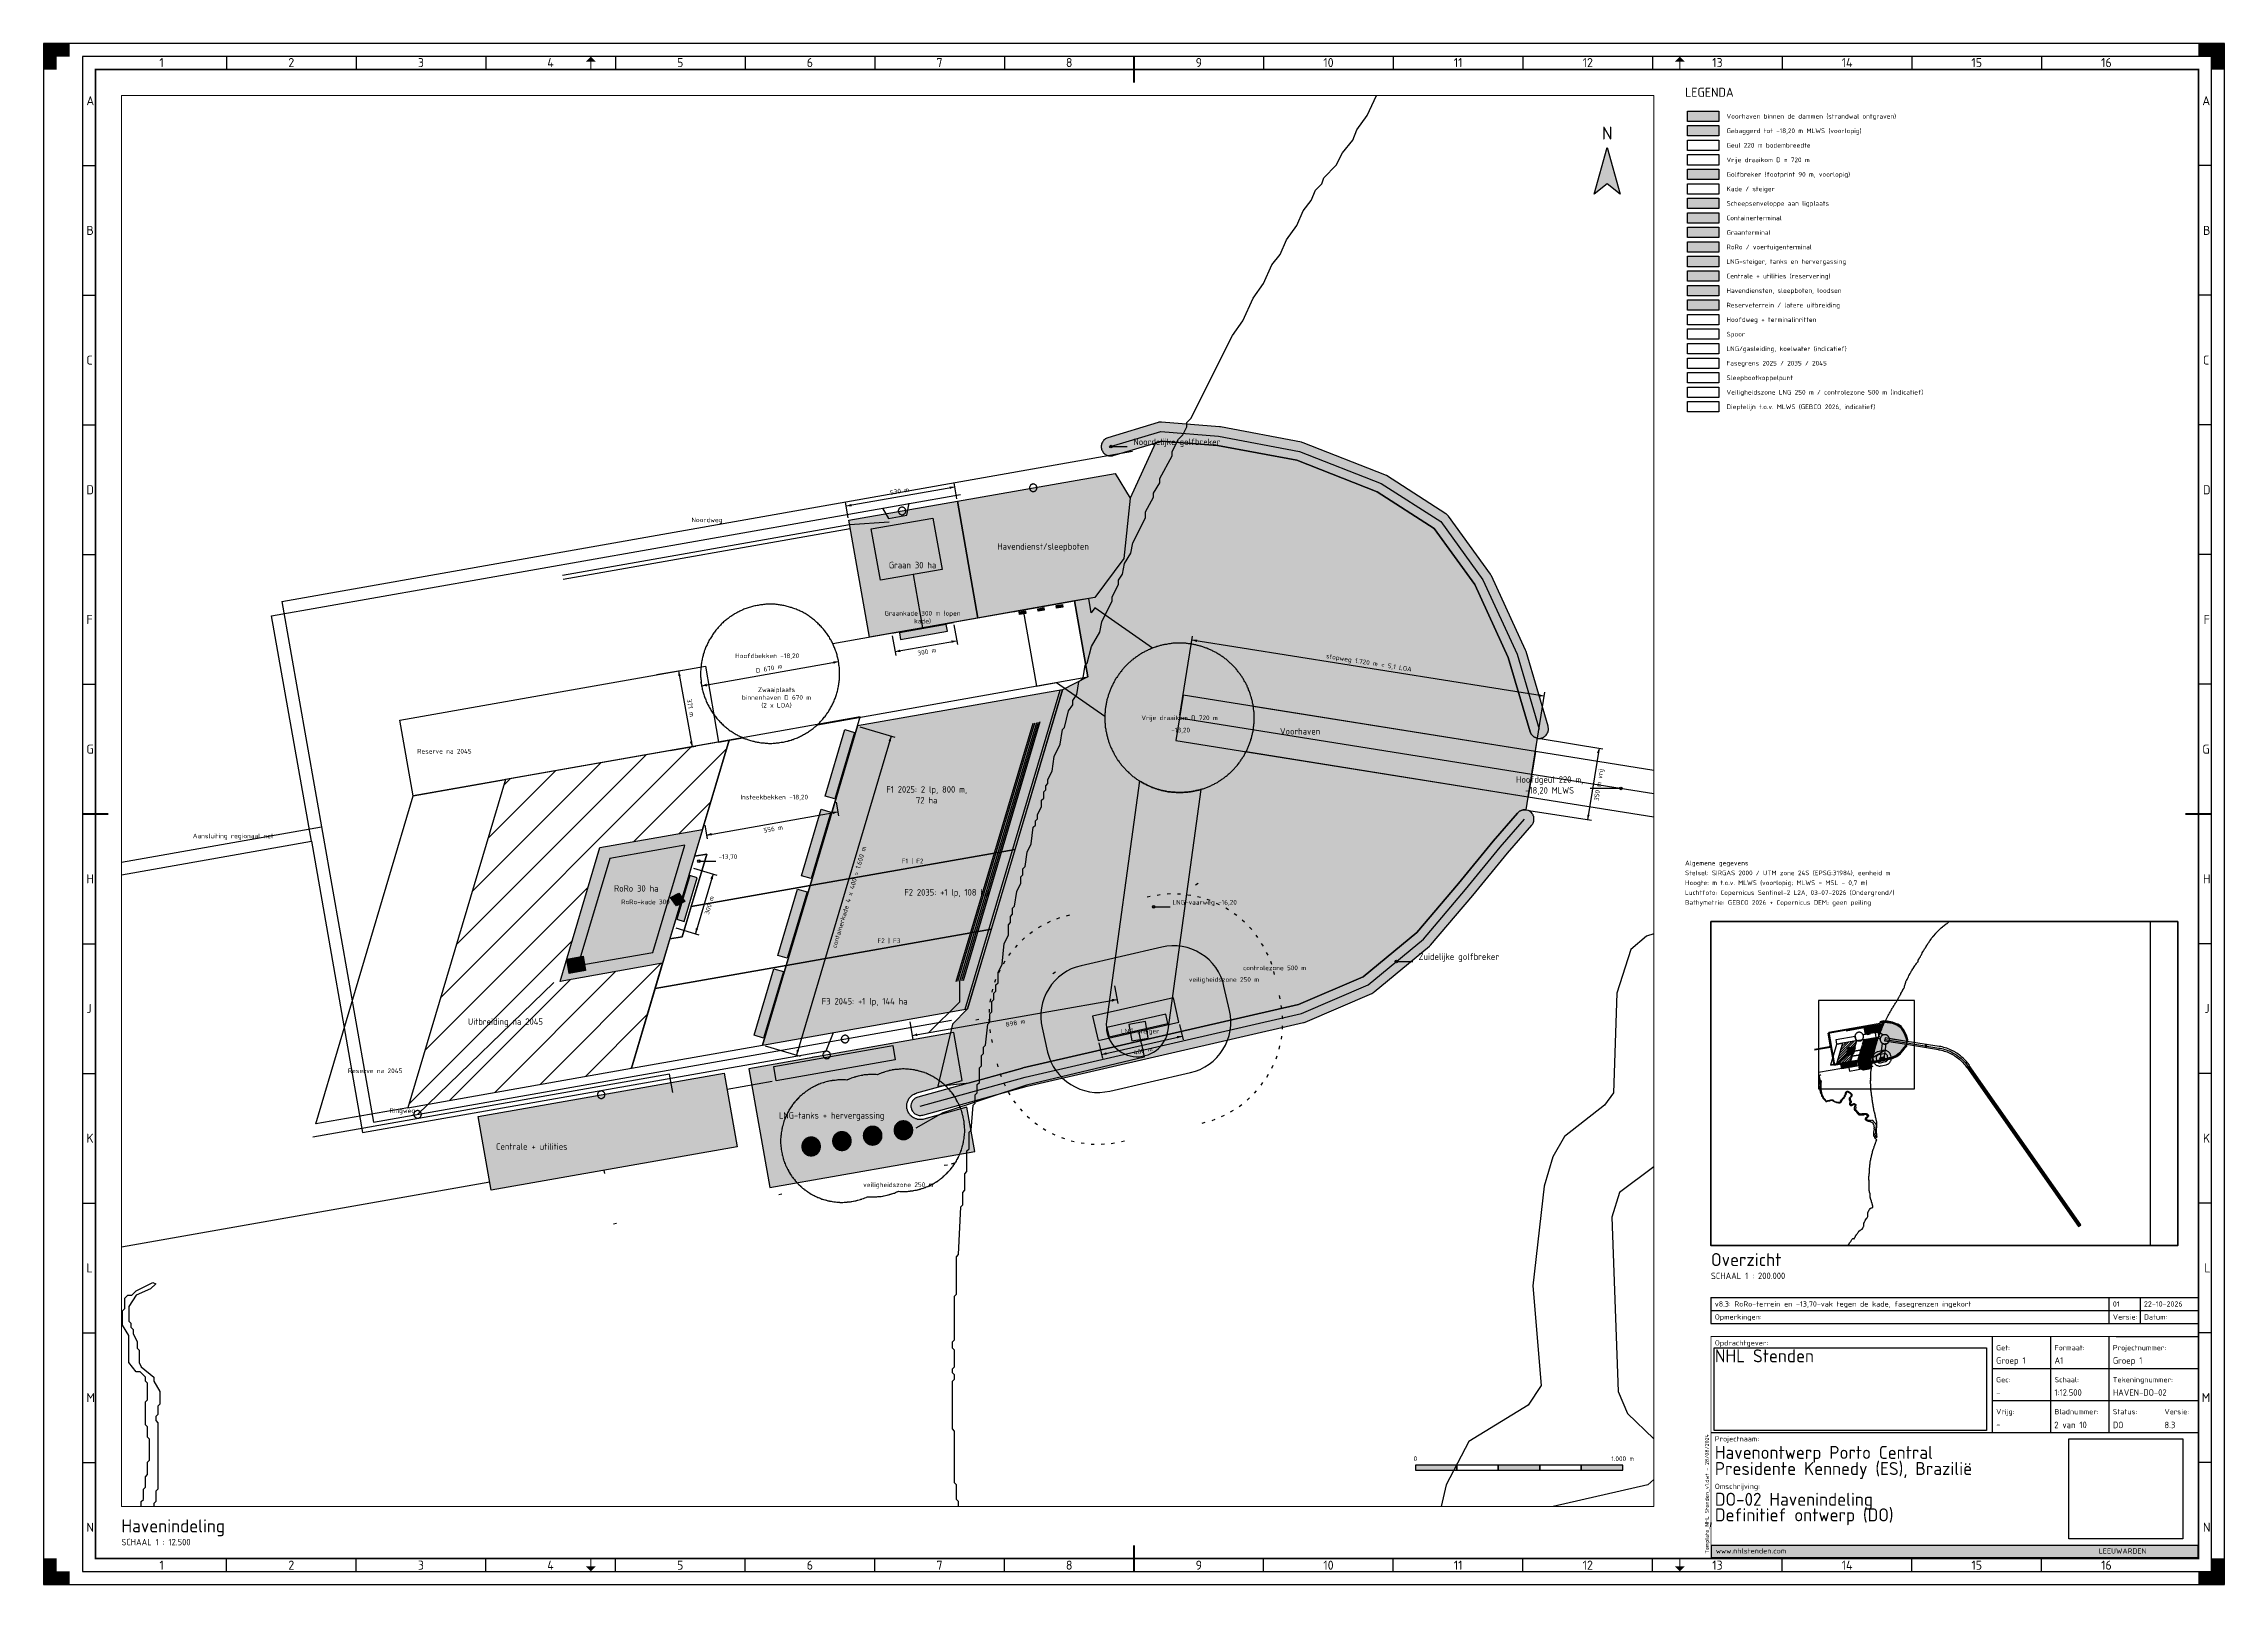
# Paper-space layout 'DO-02 Havenindeling 1-12500' of a CAD drawing. Header units: metres, sheet in millimetres. Extents: x 0 to 841, y 0 to 594.
# The model-space entities are those that its viewports show. They can reach past a viewport. Long polylines and large blocks are cut down to what shows.
import ezdxf
from ezdxf.enums import TextEntityAlignment as Align

# ---------------------------------------------------------------- set-up
doc = ezdxf.new("R2010")
doc.units = ezdxf.units.M
doc.header["$LTSCALE"] = 10
for name, pattern in [('DASHDOT', [3.556, 2.54, -0.508, 0, -0.508]), ('DASHED', [1.524, 1.27, -0.254]), ('DOT', [0.508, 0, -0.508])]:
    doc.linetypes.add(name, pattern=pattern)
for name, color, linetype in [('HV-BAGGER', 5, 'Continuous'), ('HV-CENTRALE', 200, 'Continuous'), ('HV-CONTAINER', 30, 'Continuous'), ('HV-DIEPTELIJN', 5, 'Continuous'), ('HV-DRAAIKOM', 2, 'Continuous'), ('HV-FASEGRENS', 6, 'Continuous'), ('HV-GEUL', 5, 'Continuous'), ('HV-GEUL-AS', 1, 'Continuous'), ('HV-GOLFBREKER', 8, 'Continuous'), ('HV-GRAAN', 50, 'Continuous'), ('HV-HAVENDIENST', 150, 'Continuous'), ('HV-KADE', 7, 'Continuous'), ('HV-KUSTLIJN', 4, 'Continuous'), ('HV-LEIDING', 1, 'Continuous'), ('HV-LNG', 1, 'Continuous'), ('HV-ONDERGROND', 8, 'Continuous'), ('HV-RESERVE', 9, 'Continuous'), ('HV-RORO', 110, 'Continuous'), ('HV-SCHIP', 3, 'Continuous'), ('HV-SLEEPBOOT', 2, 'Continuous'), ('HV-SPOOR', 8, 'Continuous'), ('HV-TEKST-02', 7, 'Continuous'), ('HV-VEILIGHEID', 1, 'Continuous'), ('HV-VOORHAVEN', 151, 'Continuous'), ('HV-WEG', 7, 'Continuous'), ('X-XX-AL-LOGO', 7, 'Continuous'), ('X-XX-AL-ORIENTATIE-G', 7, 'Continuous'), ('X-XX-AL-T18', 7, 'Continuous'), ('X-XX-AL-T35', 7, 'Continuous'), ('X-XX-AL-TEKENBLAD-S', 7, 'Continuous'), ('X-XX-AL-TEKENBLAD_LEGENDA-S', 7, 'Continuous'), ('X-XX-AL-TEKENBLAD_SCHAALBALK-S', 7, 'Continuous'), ('X-XX-AL-VERWIJZING-S', 7, 'Continuous')]:
    doc.layers.add(name, color=color, linetype=linetype)
doc.layers.add('Stenden', color=155, linetype='Continuous', true_color=0xc212579b)
for name, color, linetype, lineweight in [('X-XX-AL-TEKENBLAD_KADER-G', 7, 'Continuous', 25), ('X-XX-AL-TEKENBLAD_KADER_AFSNIJMARKERING-G', 7, 'Continuous', 25), ('X-XX-AL-TEKENBLAD_KADER_CENTERMARKERING-G', 7, 'Continuous', 25), ('X-XX-AL-TEKENBLAD_KADER_ROOSTERVERDELING-G', 7, 'Continuous', 25), ('X-XX-AL-TEKENBLAD_KADER_ROOSTERVERDELING-T35', 7, 'Continuous', 35), ('X-XX-AL-TEKENBLAD_KADER_VOUWMERK-G', 7, 'Continuous', 18), ('X-XX-AL-TEKENBLAD_TITELBLOK-G', 7, 'Continuous', 25), ('X-XX-AL-TEKENBLAD_TITELBLOK-G35', 90, 'Continuous', 35)]:
    doc.layers.add(name, color=color, linetype=linetype, lineweight=lineweight)
doc.layers.add('X-XX-AL-TEKENBLAD_VIEWPORT-G', color=7, linetype='Continuous', plot=False)
doc.layers.add('X-XX-AL-TEKENBLAD_VIEWPORT_OVERZICHT-G', color=7, linetype='Continuous', plot=False)
doc.styles.add('BS', font='NLCS-ISO.ttf', dxfattribs={"height": 0.5})
doc.styles.add('NLCS-ISO', font='NLCS-ISO.ttf')
picture_1 = doc.add_image_def('image2.png', size_in_pixel=(1366, 1200))
picture_2 = doc.add_image_def('image1.jpg', size_in_pixel=(3400, 3400))

psp = doc.layouts.new('DO-02 Havenindeling 1-12500')

# ---------------------------------------------------------------- texts
at = {"layer": 'X-XX-AL-ORIENTATIE-G', "style": 'NLCS-ISO'}
psp.add_text('N', height=5, dxfattribs=at).set_placement((603, 555.5), align=Align.BOTTOM_CENTER)
at = {"layer": 'X-XX-AL-T18', "style": 'NLCS-ISO'}
for s, p in [('Algemene gegevens', (633, 279)), ('Stelsel: SIRGAS 2000 / UTM zone 24S (EPSG:31984), eenheid m', (633, 275.2)), ('Hoogte: m t.o.v. MLWS (voorlopig; MLWS = MSL - 0,7 m)', (633, 271.4)), ('Luchtfoto: Copernicus Sentinel-2 L2A, 03-07-2026 (Ondergrond/)', (633, 267.6)), ('Bathymetrie: GEBCO 2026 + Copernicus DEM; geen peiling', (633, 263.8))]:
    psp.add_text(s, height=1.8, dxfattribs=at).set_placement(p, align=Align.TOP_LEFT)
for s, p in [('0', (529, 47)), ('1.000 m', (609, 47))]:
    psp.add_text(s, height=1.8, dxfattribs=at).set_placement(p, align=Align.BOTTOM_CENTER)
at = {"layer": 'X-XX-AL-T35', "style": 'NLCS-ISO'}
psp.add_text('LEGENDA', height=3.5, dxfattribs=at).set_placement((633, 577), align=Align.TOP_LEFT)
at = {"layer": 'X-XX-AL-TEKENBLAD_LEGENDA-S', "style": 'NLCS-ISO'}
for s, p in [('Voorhaven binnen de dammen (strandwal ontgraven)', (649, 566)), ('Gebaggerd tot -18,20 m MLWS (voorlopig)', (649, 560.4)), ('Geul 220 m bodembreedte', (649, 554.8)), ('Vrije draaikom D = 720 m', (649, 549.2)), ('Golfbreker (footprint 90 m, voorlopig)', (649, 543.6)), ('Kade / steiger', (649, 538)), ('Scheepsenveloppe aan ligplaats', (649, 532.4)), ('Containerterminal', (649, 526.8)), ('Graanterminal', (649, 521.2)), ('RoRo / voertuigenterminal', (649, 515.6)), ('LNG-steiger, tanks en hervergassing', (649, 510)), ('Centrale + utilities (reservering)', (649, 504.4)), ('Havendiensten, sleepboten, loodsen', (649, 498.8)), ('Reserveterrein / latere uitbreiding', (649, 493.2)), ('Hoofdweg + terminalinritten', (649, 487.6)), ('Spoor', (649, 482)), ('LNG/gasleiding, koelwater (indicatief)', (649, 476.4)), ('Fasegrens 2025 / 2035 / 2045', (649, 470.8)), ('Sleepbootkoppelpunt', (649, 465.2)), ('Veiligheidszone LNG 250 m / controlezone 500 m (indicatief)', (649, 459.6)), ('Dieptelijn t.o.v. MLWS (GEBCO 2026, indicatief)', (649, 454))]:
    psp.add_text(s, height=1.8, dxfattribs=at).set_placement(p, align=Align.MIDDLE_LEFT)

msp = doc.modelspace()

# ---------------------------------------------------------------- texts
at = {"layer": 'HV-TEKST-02', "style": 'NLCS-ISO'}
for s, height, p in [('Noordelijke golfbreker', 31.25, (297522, 7650942)), ('Noordweg', 22.5, (295257, 7650566)), ('Havendienst/sleepboten', 31.25, (296877, 7650438)), ('Graan 30 ha', 31.25, (296248, 7650348)), ('Hoofdbekken -18,20', 22.5, (295547, 7649911)), ('Vrije draaikom D 720 m', 22.5, (297535, 7649612)), ('-18,20', 22.5, (297540, 7649553)), ('Voorhaven', 31.2, (298116, 7649547)), ('Reserve na 2045', 22.5, (293991, 7649451)), ('Insteekbekken -18,20', 22.5, (295581, 7649230)), ('Aansluiting regionaal net', 22.5, (292973, 7649043)), ('-13,70', 22.5, (295358, 7648943)), ('F1 | F2', 22.5, (296248, 7648922)), ('RoRo 30 ha', 31.2, (294916, 7648790)), ('RoRo-kade 300 m', 22.5, (294980, 7648725)), ('F2 2035: +1 lp, 108 ha', 31.25, (296413, 7648771)), ('LNG-vaarweg -16,20', 22.5, (297656, 7648723)), ('F2 | F3', 22.5, (296134, 7648538)), ('Zuidelijke golfbreker', 31.25, (298881, 7648461)), ('controlezone 500 m', 22.5, (297993, 7648407)), ('veiligheidszone 250 m', 22.5, (297749, 7648351)), ('Uitbreiding na 2045', 31.25, (294285, 7648148)), ('F3 2045: +1 lp, 144 ha', 31.25, (296017, 7648246)), ('LNG-steiger', 22.5, (297345, 7648102)), ('Reserve na 2045', 22.5, (293657, 7647911)), ('Ringweg', 22.5, (293788, 7647719)), ('LNG-tanks + hervergassing', 31.25, (295858, 7647696)), ('Centrale + utilities', 31.25, (294412, 7647546)), ('veiligheidszone 250 m', 22.5, (296179, 7647362))]:
    msp.add_text(s, height=height, dxfattribs=at).set_placement(p, align=Align.MIDDLE_CENTER)
for s, rotation, p in [('530 m', 10, (296185, 7650705)), ('D 670 m', 10, (295556, 7649850)), ('300 m', 10, (296317, 7649931)), ('stopweg 1.720 m = 5,1 LOA', -9.0692, (298448, 7649878)), ('371 m', -80, (295178, 7649660)), ('350 m vrij', 80.9308, (299555, 7649289)), ('556 m', 10, (295576, 7649077)), ('containerkade 4 x 400 = 1.600 m', 73.4349, (295942, 7648748)), ('300 m', 73.4349, (295268, 7648709)), ('898 m', 10, (296744, 7648142)), ('400 m', 12.9464, (297359, 7648008))]:
    msp.add_text(s, height=22.5, rotation=rotation, dxfattribs=at).set_placement(p, align=Align.MIDDLE_CENTER)
at = {"layer": 'HV-TEKST-02', "attachment_point": 5, "style": 'NLCS-ISO'}
for s, insert, char_height in [('Graankade 300 m (open\\Pkade)', (296296, 7650096), 22.5), ('Zwaaiplaats\\Pbinnenhaven D 670 m\\P(2 x LOA)', (295592, 7649709), 22.5), ('Hoofdgeul 220 m,\\P-18,20 MLWS', (299319, 7649285), 31.25), ('F1 2025: 2 lp, 800 m,\\P72 ha', (296316, 7649241), 31.25)]:
    msp.add_mtext(s, dxfattribs=dict(at, insert=insert, char_height=char_height))

# ---------------------------------------------------------------- blocks, each defined once
blk = doc.blocks.new('SAL-TEKENBLAD_A1-SO')
at = {"layer": 'X-XX-AL-TEKENBLAD_KADER_AFSNIJMARKERING-G'}
for points in [[(10, 594), (0, 594), (0, 584), (5, 584), (5, 589), (10, 589)], [(841, 584), (841, 594), (831, 594), (831, 589), (836, 589), (836, 584)], [(0, 10), (0, 0), (10, 0), (10, 5), (5, 5), (5, 10)], [(831, 0), (841, 0), (841, 10), (836, 10), (836, 5), (831, 5)]]:
    blk.add_hatch(color=256, dxfattribs=at).paths.add_polyline_path(points)
at = {"layer": 'X-XX-AL-TEKENBLAD_KADER_VOUWMERK-G'}
for points in [[(213, 587), (211, 589), (209, 587)], [(633, 587), (631, 589), (629, 587)], [(209, 7), (211, 5), (213, 7)], [(629, 7), (631, 5), (633, 7)]]:
    blk.add_hatch(color=256, dxfattribs=at).paths.add_polyline_path(points)
at = {"layer": 'X-XX-AL-TEKENBLAD_KADER-G'}
for p, q in [((841, 594), (0, 594)), ((0, 594), (0, 0)), ((841, 0), (841, 594)), ((0, 0), (841, 0))]:
    blk.add_line(p, q, dxfattribs=at)
at = {"layer": 'X-XX-AL-TEKENBLAD_KADER-G', "const_width": 0.7, "flags": 128}
blk.add_lwpolyline([(20, 10), (831, 10), (831, 584), (20, 584)], close=True, dxfattribs=at)
at = {"layer": 'X-XX-AL-TEKENBLAD_KADER_CENTERMARKERING-G', "const_width": 0.7, "flags": 128}
for points in [[(420.5, 589), (420.5, 579)], [(15, 297), (25, 297)], [(836, 297), (826, 297)], [(420.5, 5), (420.5, 15)]]:
    blk.add_lwpolyline(points, dxfattribs=at)
at = {"layer": 'X-XX-AL-TEKENBLAD_KADER_ROOSTERVERDELING-G'}
for p, q in [((836, 589), (15, 589)), ((15, 589), (15, 5)), ((70.5, 589), (70.5, 584)), ((120.5, 589), (120.5, 584)), ((170.5, 589), (170.5, 584)), ((220.5, 589), (220.5, 584)), ((270.5, 589), (270.5, 584)), ((320.5, 589), (320.5, 584)), ((370.5, 589), (370.5, 584)), ((470.5, 589), (470.5, 584)), ((520.5, 589), (520.5, 584)), ((570.5, 589), (570.5, 584)), ((620.5, 589), (620.5, 584)), ((670.5, 589), (670.5, 584)), ((720.5, 589), (720.5, 584)), ((770.5, 589), (770.5, 584)), ((836, 5), (836, 589)), ((15, 547), (20, 547)), ((836, 547), (831, 547)), ((15, 497), (20, 497)), ((836, 497), (831, 497)), ((15, 447), (20, 447)), ((836, 447), (831, 447)), ((15, 397), (20, 397)), ((836, 397), (831, 397)), ((15, 347), (20, 347)), ((836, 347), (831, 347)), ((15, 247), (20, 247)), ((836, 247), (831, 247)), ((15, 197), (20, 197)), ((836, 197), (831, 197)), ((15, 147), (20, 147)), ((836, 147), (831, 147)), ((15, 97), (20, 97)), ((836, 97), (831, 97)), ((15, 47), (20, 47)), ((836, 47), (831, 47)), ((70.5, 5), (70.5, 10)), ((120.5, 5), (120.5, 10)), ((170.5, 5), (170.5, 10)), ((220.5, 5), (220.5, 10)), ((270.5, 5), (270.5, 10)), ((320.5, 5), (320.5, 10)), ((370.5, 5), (370.5, 10)), ((470.5, 5), (470.5, 10)), ((520.5, 5), (520.5, 10)), ((570.5, 5), (570.5, 10)), ((620.5, 5), (620.5, 10)), ((670.5, 5), (670.5, 10)), ((720.5, 5), (720.5, 10)), ((770.5, 5), (770.5, 10)), ((15, 5), (836, 5))]:
    blk.add_line(p, q, dxfattribs=at)
at = {"layer": 'X-XX-AL-TEKENBLAD_KADER_VOUWMERK-G', "flags": 128}
for points in [[(211, 584), (211, 589)], [(631, 584), (631, 589)], [(211, 10), (211, 5)], [(631, 10), (631, 5)]]:
    blk.add_lwpolyline(points, dxfattribs=at)
at = {"layer": 'X-XX-AL-TEKENBLAD_KADER_ROOSTERVERDELING-T35', "lineweight": 35, "style": 'NLCS-ISO'}
for s, p in [('1', (45.5, 583.9)), ('2', (95.5, 583.9)), ('3', (145.5, 583.9)), ('4', (195.5, 583.9)), ('5', (245.5, 583.9)), ('6', (295.5, 583.9)), ('7', (345.5, 583.9)), ('8', (395.5, 583.9)), ('9', (445.5, 583.9)), ('10', (495.5, 583.9)), ('11', (545.5, 583.9)), ('12', (595.5, 583.9)), ('13', (645.5, 583.9)), ('14', (695.5, 583.9)), ('15', (745.5, 583.9)), ('16', (795.5, 583.9)), ('1', (45.5, 4.6)), ('2', (95.5, 4.6)), ('3', (145.5, 4.6)), ('4', (195.5, 4.6)), ('5', (245.5, 4.6)), ('6', (295.5, 4.6)), ('7', (345.5, 4.6)), ('8', (395.5, 4.6)), ('9', (445.5, 4.6)), ('10', (495.5, 4.6)), ('11', (545.5, 4.6)), ('12', (595.5, 4.6)), ('13', (645.5, 4.6)), ('14', (695.5, 4.6)), ('15', (745.5, 4.6)), ('16', (795.5, 4.6))]:
    blk.add_text(s, height=3.5, dxfattribs=at).set_placement(p, align=Align.BOTTOM_CENTER)
for s, p in [('A', (16.5, 572)), ('A', (832.5, 572)), ('B', (16.5, 522)), ('B', (832.75, 522)), ('C', (16.5, 472)), ('C', (832.75, 472)), ('D', (16.5, 422)), ('D', (832.75, 422)), ('F', (16.5, 372)), ('F', (833, 372)), ('G', (16.5, 322)), ('G', (832.5, 322)), ('H', (16.5, 272)), ('H', (832.75, 272)), ('J', (16.5, 222)), ('J', (833.25, 222)), ('K', (16.5, 172)), ('K', (832.75, 172)), ('L', (16.5, 122)), ('L', (833.25, 122)), ('M', (16.5, 72)), ('M', (832.25, 72)), ('N', (16.5, 22)), ('N', (832.75, 22))]:
    blk.add_text(s, height=3.5, dxfattribs=at).set_placement(p, align=Align.MIDDLE_LEFT)
blk = doc.blocks.new('TITELBLOK_NHL')
at = {"layer": 'Stenden', "true_color": 0x12579b}
h = blk.add_hatch(color=154, dxfattribs=at)
h.dxf.hatch_style = 1
h.paths.add_polyline_path([(-0.18, 0.17), (-187.82, 0.17), (-187.82, 5.17), (-0.18, 5.17)])
blk.add_line((-188, 12.16), (-187.95, 13.87))
at = {"flags": 128}
for points in [[(-79.52, 85.6), (-79.52, 48.6)], [(-57.01, 85.6), (-57.01, 48.6)]]:
    blk.add_lwpolyline(points, dxfattribs=at)
at = {"layer": 'Defpoints', "flags": 128}
blk.add_lwpolyline([(-186.72, 49.34), (-186.72, 81.22), (-81.72, 81.22), (-81.72, 49.34)], close=True, dxfattribs=at)
at = {"layer": 'Stenden', "color": 154, "true_color": 0x12579b, "flags": 128}
blk.add_lwpolyline([(-0.18, 0.17), (-187.82, 0.17), (-187.82, 5.17), (-0.18, 5.17)], close=True, dxfattribs=at)
at = {"layer": 'X-XX-AL-TEKENBLAD_TITELBLOK-G', "const_width": 0.35}
blk.add_lwpolyline([(0, 85.6), (0, 0), (-188, 0), (-188, 85.6)], close=True, dxfattribs=at)
at = {"layer": 'X-XX-AL-TEKENBLAD_TITELBLOK-G'}
for points in [[(-34.51, 85.6), (-34.51, 48.6)], [(-31.78, 85.6), (0, 85.6)], [(-79.52, 73.26), (0, 73.26)], [(-79.52, 60.93), (0, 60.93)], [(-188, 48.6), (0, 48.6)]]:
    blk.add_lwpolyline(points, dxfattribs=at)
at = {"layer": 'X-XX-AL-TEKENBLAD_TITELBLOK-G', "color": 7, "style": 'BS'}
for s, p in [('Opdrachtgever:', (-186.5, 84.1)), ('Get:', (-78.02, 82.24)), ('Formaat:', (-55.51, 82.24)), ('Projectnummer:', (-33.01, 82.24)), ('Gec:', (-78.02, 69.91)), ('Schaal:', (-55.51, 69.91)), ('Tekeningnummer:', (-33.01, 69.91)), ('Vrijg:', (-78.02, 57.58)), ('Bladnummer:', (-55.51, 57.58)), ('Status:', (-33.01, 57.58)), ('Versie:', (-13.1, 57.58)), ('Projectnaam:', (-186.5, 47.1)), ('Omschrijving:', (-186.5, 28.8))]:
    blk.add_text(s, height=2, dxfattribs=at).set_placement(p, align=Align.TOP_LEFT)
at = {"layer": 'X-XX-AL-TEKENBLAD_TITELBLOK-G', "color": 255, "style": 'BS'}
for s, p in [('www.nhlstenden.com', (-158.97, 3.91)), (' LEEUWARDEN ', (-18.64, 3.86))]:
    blk.add_text(s, height=2, dxfattribs=at).set_placement(p, align=Align.TOP_RIGHT)
at = {"layer": 'X-XX-AL-TEKENBLAD_TITELBLOK-G', "lineweight": 9, "insert": (-188.36, 1.89), "char_height": 1.5, "attachment_point": 7, "rotation": 90, "style": 'NLCS-ISO'}
blk.add_mtext('Template_NHL Stenden_v1.dwt - 28/08/2024', dxfattribs=at)
at = {"layer": 'X-XX-AL-TEKENBLAD_TITELBLOK-G', "color": 254, "style": 'BS'}
blk.add_attdef('STATUS_GR', text='', height=25, rotation=21.92484, dxfattribs=at).set_placement((-188.48, 22.94), align=Align.TOP_LEFT)
at = {"layer": 'X-XX-AL-TEKENBLAD_TITELBLOK-G', "style": 'BS'}
for tag, height, p in [('OPDRACHTGEVER', 5, (-186.5, 80.6)), ('GETEKEND', 2.5, (-78.02, 77.56)), ('FORMAAT', 2.5, (-55.51, 77.56)), ('PROJECTNR', 2.5, (-33.01, 77.56)), ('GECONTROLEERD', 2.5, (-78.02, 65.23)), ('SCHAAL', 2.5, (-55.51, 65.23)), ('TEKNR', 2.5, (-33.01, 65.23)), ('VRIJGAVE', 2.5, (-78.02, 52.9)), ('BLADNR', 2.5, (-55.6, 52.71)), ('STATUS', 2.5, (-33.01, 52.71)), ('VERSIE', 2.5, (-13.1, 52.71)), ('PROJECTNAAM1', 5, (-186.5, 43.37)), ('PROJECTNAAM2', 5, (-186.5, 37.16)), ('SITUATIE1', 5, (-186.5, 25.3)), ('SITUATIE2', 5, (-186.5, 19.3))]:
    blk.add_attdef(tag, text='', height=height, dxfattribs=at).set_placement(p, align=Align.TOP_LEFT)
blk = doc.blocks.new('WIJZIGINGSBLOK_NHL')
at = {"layer": 'X-XX-AL-TEKENBLAD_TITELBLOK-G', "color": 7}
for p, q in [((0, 10), (188, 10)), ((0, 10), (0, 5)), ((153.49, 10), (153.49, 5)), ((165.49, 10), (165.49, 5)), ((188, 10), (188, 5)), ((0, 5), (188, 5)), ((0, 5), (0, 0)), ((0, 0), (188, 0)), ((153.49, 5), (153.49, 0)), ((165.49, 5), (165.49, 0)), ((188, 5), (188, 0))]:
    blk.add_line(p, q, dxfattribs=at)
at = {"layer": 'X-XX-AL-TEKENBLAD_TITELBLOK-G', "color": 7, "style": 'BS'}
for s, p in [('01', (154.99, 7.5)), ('Opmerkingen:', (1.5, 2.5)), ('Versie:', (154.99, 2.5)), ('Datum:', (166.99, 2.5))]:
    blk.add_text(s, height=2, dxfattribs=at).set_placement(p, align=Align.MIDDLE_LEFT)
for tag, p in [('WIJZIGINGEN1', (1.5, 7.5)), ('DATUM1', (166.99, 7.5))]:
    blk.add_attdef(tag, text='', height=2, dxfattribs=at).set_placement(p, align=Align.MIDDLE_LEFT)
blk = doc.blocks.new('SAL-VERWIJZING_ONDERSCHRIFT-SO')
at = {"linetype": 'Continuous', "style": 'NLCS-ISO'}
blk.add_text('SCHAAL 1 :', height=2.5, dxfattribs=at).set_placement((0, -3.75))
at = {"style": 'NLCS-ISO'}
for tag, p, height in [('OMSCHRIJVING', (0, 1.25), 5), ('SCHAAL', (18.15, -3.75), 2.5)]:
    blk.add_attdef(tag, p, '', height=height, dxfattribs=at)
blk = doc.blocks.new('NHL_OVERZICHT')
at = {"layer": 'X-XX-AL-TEKENBLAD_TITELBLOK-G35', "color": 0, "flags": 128}
blk.add_lwpolyline([(0, 129.93), (180, 129.93), (180, 5), (0, 5)], close=True, dxfattribs=at)
at = {"linetype": 'Continuous', "style": 'NLCS-ISO'}
blk.add_text('SCHAAL 1 :', height=2.5, dxfattribs=at).set_placement((0, -7.9))
at = {"style": 'NLCS-ISO'}
for tag, p, height in [('OVERZICHT', (0, -2.9), 5), ('SCHAAL', (18.15, -7.9), 2.5)]:
    blk.add_attdef(tag, p, '', height=height, dxfattribs=at)

# ---------------------------------------------------------------- hatches: boundary and pattern name
at = {"layer": 'HV-CENTRALE', "true_color": 0xc77dff, "transparency": 33554534}
h = msp.add_hatch(color=200, dxfattribs=at)
h.dxf.hatch_style = 1
h.paths.add_polyline_path([(295340, 7647900), (295403, 7647544), (294217, 7647335), (294154, 7647691)])
at = {"layer": 'HV-CONTAINER', "true_color": 0xf77f00, "transparency": 33554534}
h = msp.add_hatch(color=30, dxfattribs=at)
h.dxf.hatch_style = 1
h.paths.add_polyline_path([(295982, 7649573), (295754, 7648804), (296742, 7648978), (296971, 7649747)])
h = msp.add_hatch(color=30, dxfattribs=at)
h.dxf.hatch_style = 1
h.paths.add_polyline_path([(296742, 7648978), (295754, 7648804), (295639, 7648419), (296628, 7648594)])
h = msp.add_hatch(color=30, dxfattribs=at)
h.dxf.hatch_style = 1
h.paths.add_polyline_path([(296628, 7648594), (295639, 7648419), (295525, 7648035), (296513, 7648209)])
at = {"layer": 'HV-GOLFBREKER', "true_color": 0xadb5bd, "transparency": 33554534}
h = msp.add_hatch(color=8, dxfattribs=at)
h.dxf.hatch_style = 1
h.paths.add_polyline_path([(297449, 7650946), (297717, 7650925), (298101, 7650853), (298487, 7650701), (298763, 7650524), (298958, 7650255), (299119, 7649903), (299225, 7649545), (299226, 7649541), (299228, 7649537), (299230, 7649533), (299233, 7649530), (299236, 7649527), (299239, 7649524), (299243, 7649521), (299246, 7649519), (299250, 7649517), (299254, 7649515), (299259, 7649514), (299263, 7649513), (299267, 7649513), (299272, 7649513), (299276, 7649514), (299281, 7649515), (299285, 7649516), (299289, 7649518), (299293, 7649520), (299296, 7649523), (299299, 7649526), (299302, 7649529), (299305, 7649533), (299307, 7649536), (299309, 7649540), (299311, 7649545), (299312, 7649549), (299313, 7649553), (299313, 7649558), (299313, 7649562), (299312, 7649566), (299311, 7649571), (299205, 7649932), (299203, 7649938), (299038, 7650296), (299036, 7650300), (299033, 7650304), (298831, 7650584), (298828, 7650587), (298825, 7650590), (298822, 7650593), (298819, 7650595), (298532, 7650779), (298528, 7650781), (298524, 7650783), (298130, 7650938), (298126, 7650939), (298122, 7650940), (297732, 7651014), (297727, 7651015), (297448, 7651037), (297443, 7651037), (297439, 7651037), (297435, 7651036), (297431, 7651035), (297189, 7650962), (297185, 7650960), (297181, 7650958), (297177, 7650956), (297174, 7650954), (297170, 7650951), (297168, 7650947), (297165, 7650944), (297163, 7650940), (297161, 7650936), (297159, 7650932), (297158, 7650928), (297157, 7650923), (297157, 7650919), (297157, 7650914), (297158, 7650910), (297159, 7650906), (297161, 7650902), (297163, 7650898), (297165, 7650894), (297167, 7650890), (297170, 7650887), (297174, 7650884), (297177, 7650881), (297181, 7650879), (297185, 7650877), (297189, 7650876), (297193, 7650875), (297198, 7650874), (297202, 7650874), (297207, 7650874), (297211, 7650875), (297215, 7650876)])
h = msp.add_hatch(color=8, dxfattribs=at)
h.dxf.hatch_style = 1
h.paths.add_polyline_path([(296801, 7647837), (298132, 7648143), (298136, 7648144), (298140, 7648146), (298462, 7648284), (298466, 7648286), (298469, 7648288), (298473, 7648291), (298740, 7648511), (298743, 7648514), (298745, 7648517), (298948, 7648756), (298948, 7648756), (299116, 7648959), (299233, 7649094), (299235, 7649098), (299238, 7649101), (299240, 7649105), (299241, 7649109), (299242, 7649114), (299243, 7649118), (299243, 7649122), (299243, 7649127), (299243, 7649131), (299242, 7649136), (299240, 7649140), (299239, 7649144), (299237, 7649148), (299234, 7649151), (299231, 7649155), (299228, 7649158), (299224, 7649160), (299221, 7649163), (299217, 7649165), (299213, 7649166), (299208, 7649167), (299204, 7649168), (299200, 7649169), (299195, 7649168), (299191, 7649168), (299186, 7649167), (299182, 7649166), (299178, 7649164), (299174, 7649162), (299171, 7649159), (299167, 7649156), (299164, 7649153), (299047, 7649017), (299047, 7649017), (298879, 7648814), (298679, 7648578), (298420, 7648364), (298108, 7648230), (296780, 7647925), (296778, 7647924), (296273, 7647784), (296269, 7647783), (296265, 7647781), (296261, 7647779), (296257, 7647776), (296254, 7647773), (296251, 7647770), (296248, 7647767), (296246, 7647763), (296244, 7647759), (296242, 7647755), (296241, 7647751), (296240, 7647746), (296240, 7647742), (296240, 7647738), (296241, 7647733), (296242, 7647729), (296243, 7647725), (296245, 7647721), (296247, 7647717), (296250, 7647713), (296253, 7647710), (296256, 7647707), (296259, 7647704), (296263, 7647702), (296267, 7647700), (296271, 7647698), (296275, 7647697), (296280, 7647696), (296284, 7647696), (296288, 7647696), (296293, 7647697), (296297, 7647697)])
at = {"layer": 'HV-GRAAN', "true_color": 0xffd166, "transparency": 33554534}
h = msp.add_hatch(color=50, dxfattribs=at)
h.dxf.hatch_style = 1
h.paths.add_polyline_path([(296464, 7650656), (296563, 7650093), (296040, 7650000), (295940, 7650564)])
h = msp.add_hatch(color=50, dxfattribs=at)
h.dxf.hatch_style = 1
h.paths.add_polyline_path([(296346, 7650574), (296390, 7650327), (296093, 7650275), (296049, 7650522)])
at = {"layer": 'HV-HAVENDIENST', "true_color": 0x4ea8de, "transparency": 33554534}
h = msp.add_hatch(color=150, dxfattribs=at)
h.dxf.hatch_style = 1
h.paths.add_polyline_path([(296464, 7650656), (297225, 7650790), (297297, 7650671), (297267, 7650380), (297127, 7650192), (296563, 7650093)])
at = {"layer": 'HV-LNG', "true_color": 0xef233c, "transparency": 33554534}
h = msp.add_hatch(color=1, dxfattribs=at)
h.dxf.hatch_style = 1
h.paths.add_polyline_path([(296447, 7648095), (295458, 7647921), (295560, 7647348), (296548, 7647522), (296510, 7647736), (296302, 7647678), (296302, 7647678), (296297, 7647677), (296295, 7647677), (296291, 7647676), (296289, 7647676), (296285, 7647676), (296283, 7647676), (296278, 7647676), (296276, 7647676), (296272, 7647677), (296270, 7647678), (296266, 7647679), (296264, 7647679), (296260, 7647681), (296258, 7647682), (296254, 7647684), (296252, 7647685), (296248, 7647687), (296247, 7647688), (296243, 7647691), (296242, 7647692), (296239, 7647695), (296237, 7647697), (296234, 7647700), (296233, 7647702), (296231, 7647705), (296230, 7647707), (296227, 7647711), (296227, 7647712), (296225, 7647716), (296224, 7647718), (296223, 7647723), (296222, 7647724), (296221, 7647729), (296221, 7647731), (296220, 7647735), (296220, 7647737), (296220, 7647741), (296220, 7647743), (296220, 7647748), (296221, 7647750), (296221, 7647754), (296222, 7647756), (296223, 7647760), (296224, 7647762), (296225, 7647766), (296226, 7647768), (296228, 7647772), (296229, 7647774), (296231, 7647777), (296232, 7647779), (296235, 7647783), (296236, 7647784), (296240, 7647787), (296241, 7647789), (296244, 7647792), (296246, 7647793), (296249, 7647795), (296251, 7647796), (296255, 7647798), (296257, 7647799), (296261, 7647801), (296263, 7647802), (296267, 7647803), (296268, 7647804), (296487, 7647864)])
h = msp.add_hatch(color=1, dxfattribs=at)
h.dxf.hatch_style = 1
h.paths.add_polyline_path([(296152, 7648033), (296164, 7647964), (295591, 7647863), (295579, 7647932)])
h = msp.add_hatch(color=1, dxfattribs=at)
h.dxf.hatch_style = 1
h.paths.add_polyline_path([(296100, 7647606), (296100, 7647607), (296099, 7647608), (296099, 7647610), (296099, 7647611), (296098, 7647612), (296098, 7647613), (296098, 7647614), (296097, 7647615), (296097, 7647616), (296097, 7647617), (296096, 7647618), (296096, 7647619), (296095, 7647620), (296095, 7647621), (296094, 7647622), (296093, 7647623), (296093, 7647624), (296092, 7647624), (296092, 7647625), (296091, 7647626), (296090, 7647627), (296089, 7647628), (296089, 7647629), (296088, 7647630), (296087, 7647630), (296086, 7647631), (296086, 7647632), (296085, 7647633), (296084, 7647633), (296083, 7647634), (296082, 7647635), (296081, 7647635), (296080, 7647636), (296079, 7647637), (296078, 7647637), (296078, 7647638), (296077, 7647638), (296076, 7647639), (296075, 7647639), (296074, 7647640), (296073, 7647640), (296072, 7647640), (296071, 7647641), (296069, 7647641), (296068, 7647642), (296067, 7647642), (296066, 7647642), (296065, 7647642), (296064, 7647643), (296063, 7647643), (296062, 7647643), (296061, 7647643), (296060, 7647643), (296059, 7647643), (296058, 7647643), (296056, 7647643), (296055, 7647643), (296054, 7647643), (296053, 7647643), (296052, 7647643), (296051, 7647643), (296050, 7647643), (296049, 7647643), (296048, 7647643), (296047, 7647643), (296045, 7647642), (296044, 7647642), (296043, 7647642), (296042, 7647641), (296041, 7647641), (296040, 7647641), (296039, 7647640), (296038, 7647640), (296037, 7647640), (296036, 7647639), (296035, 7647639), (296034, 7647638), (296033, 7647638), (296032, 7647637), (296031, 7647636), (296030, 7647636), (296029, 7647635), (296029, 7647635), (296028, 7647634), (296027, 7647633), (296026, 7647632), (296025, 7647632), (296024, 7647631), (296024, 7647630), (296023, 7647629), (296022, 7647629), (296021, 7647628), (296021, 7647627), (296020, 7647626), (296019, 7647625), (296019, 7647624), (296018, 7647623), (296017, 7647622), (296017, 7647621), (296016, 7647621), (296016, 7647620), (296015, 7647619), (296015, 7647618), (296014, 7647617), (296014, 7647616), (296013, 7647615), (296013, 7647614), (296013, 7647612), (296012, 7647611), (296012, 7647610), (296012, 7647609), (296012, 7647608), (296011, 7647607), (296011, 7647606), (296011, 7647605), (296011, 7647604), (296011, 7647603), (296011, 7647602), (296011, 7647601), (296010, 7647599), (296010, 7647598), (296010, 7647597), (296011, 7647596), (296011, 7647595), (296011, 7647594), (296011, 7647593), (296011, 7647592), (296011, 7647591), (296011, 7647590), (296012, 7647588), (296012, 7647587), (296012, 7647586), (296012, 7647585), (296013, 7647584), (296013, 7647583), (296014, 7647582), (296014, 7647581), (296014, 7647580), (296015, 7647579), (296015, 7647578), (296016, 7647577), (296016, 7647576), (296017, 7647575), (296018, 7647574), (296018, 7647573), (296019, 7647572), (296019, 7647572), (296020, 7647571), (296021, 7647570), (296021, 7647569), (296022, 7647568), (296023, 7647567), (296024, 7647567), (296025, 7647566), (296025, 7647565), (296026, 7647564), (296027, 7647564), (296028, 7647563), (296029, 7647562), (296030, 7647562), (296031, 7647561), (296031, 7647560), (296032, 7647560), (296033, 7647559), (296034, 7647559), (296035, 7647558), (296036, 7647558), (296037, 7647557), (296038, 7647557), (296039, 7647556), (296040, 7647556), (296041, 7647556), (296043, 7647555), (296044, 7647555), (296045, 7647555), (296046, 7647555), (296047, 7647554), (296048, 7647554), (296049, 7647554), (296050, 7647554), (296051, 7647554), (296052, 7647554), (296053, 7647554), (296054, 7647553), (296056, 7647553), (296057, 7647553), (296058, 7647554), (296059, 7647554), (296060, 7647554), (296061, 7647554), (296062, 7647554), (296063, 7647554), (296064, 7647554), (296065, 7647555), (296067, 7647555), (296068, 7647555), (296069, 7647555), (296070, 7647556), (296071, 7647556), (296072, 7647557), (296073, 7647557), (296074, 7647557), (296075, 7647558), (296076, 7647558), (296077, 7647559), (296078, 7647559), (296079, 7647560), (296080, 7647561), (296081, 7647561), (296081, 7647562), (296082, 7647562), (296083, 7647563), (296084, 7647564), (296085, 7647564), (296086, 7647565), (296087, 7647566), (296087, 7647567), (296088, 7647568), (296089, 7647568), (296090, 7647569), (296090, 7647570), (296091, 7647571), (296092, 7647572), (296092, 7647573), (296093, 7647574), (296094, 7647574), (296094, 7647575), (296095, 7647576), (296095, 7647577), (296096, 7647578), (296096, 7647579), (296097, 7647580), (296097, 7647581), (296097, 7647582), (296098, 7647583), (296098, 7647584), (296099, 7647586), (296099, 7647587), (296099, 7647588), (296099, 7647589), (296100, 7647590), (296100, 7647591), (296100, 7647592), (296100, 7647593), (296100, 7647594), (296100, 7647595), (296100, 7647596), (296100, 7647597), (296100, 7647599), (296100, 7647600), (296100, 7647601), (296100, 7647602), (296100, 7647603), (296100, 7647604), (296100, 7647605)])
h = msp.add_hatch(color=1, dxfattribs=at)
h.dxf.hatch_style = 1
h.paths.add_polyline_path([(296248, 7647632), (296248, 7647633), (296248, 7647635), (296247, 7647636), (296247, 7647637), (296247, 7647638), (296246, 7647639), (296246, 7647640), (296246, 7647641), (296245, 7647642), (296245, 7647643), (296244, 7647644), (296244, 7647645), (296243, 7647646), (296243, 7647647), (296242, 7647648), (296242, 7647649), (296241, 7647650), (296240, 7647651), (296240, 7647652), (296239, 7647652), (296238, 7647653), (296238, 7647654), (296237, 7647655), (296236, 7647656), (296235, 7647657), (296235, 7647657), (296234, 7647658), (296233, 7647659), (296232, 7647659), (296231, 7647660), (296230, 7647661), (296230, 7647661), (296229, 7647662), (296228, 7647663), (296227, 7647663), (296226, 7647664), (296225, 7647664), (296224, 7647665), (296223, 7647665), (296222, 7647666), (296221, 7647666), (296220, 7647667), (296219, 7647667), (296218, 7647667), (296217, 7647668), (296216, 7647668), (296215, 7647668), (296213, 7647669), (296212, 7647669), (296211, 7647669), (296210, 7647669), (296209, 7647669), (296208, 7647669), (296207, 7647669), (296206, 7647670), (296205, 7647670), (296204, 7647670), (296202, 7647670), (296201, 7647670), (296200, 7647669), (296199, 7647669), (296198, 7647669), (296197, 7647669), (296196, 7647669), (296195, 7647669), (296194, 7647668), (296193, 7647668), (296192, 7647668), (296191, 7647668), (296189, 7647667), (296188, 7647667), (296187, 7647667), (296186, 7647666), (296185, 7647666), (296184, 7647665), (296183, 7647665), (296182, 7647664), (296181, 7647664), (296180, 7647663), (296180, 7647663), (296179, 7647662), (296178, 7647661), (296177, 7647661), (296176, 7647660), (296175, 7647659), (296174, 7647659), (296173, 7647658), (296173, 7647657), (296172, 7647656), (296171, 7647656), (296170, 7647655), (296170, 7647654), (296169, 7647653), (296168, 7647652), (296167, 7647651), (296167, 7647650), (296166, 7647649), (296166, 7647649), (296165, 7647648), (296164, 7647647), (296164, 7647646), (296163, 7647645), (296163, 7647644), (296163, 7647643), (296162, 7647642), (296162, 7647641), (296161, 7647640), (296161, 7647639), (296161, 7647638), (296160, 7647636), (296160, 7647635), (296160, 7647634), (296160, 7647633), (296159, 7647632), (296159, 7647631), (296159, 7647630), (296159, 7647629), (296159, 7647628), (296159, 7647627), (296159, 7647626), (296159, 7647624), (296159, 7647623), (296159, 7647622), (296159, 7647621), (296159, 7647620), (296159, 7647619), (296159, 7647618), (296159, 7647617), (296160, 7647616), (296160, 7647615), (296160, 7647614), (296160, 7647612), (296161, 7647611), (296161, 7647610), (296161, 7647609), (296162, 7647608), (296162, 7647607), (296163, 7647606), (296163, 7647605), (296164, 7647604), (296164, 7647603), (296165, 7647602), (296165, 7647601), (296166, 7647600), (296166, 7647599), (296167, 7647599), (296168, 7647598), (296168, 7647597), (296169, 7647596), (296170, 7647595), (296170, 7647594), (296171, 7647593), (296172, 7647593), (296173, 7647592), (296174, 7647591), (296174, 7647590), (296175, 7647590), (296176, 7647589), (296177, 7647588), (296178, 7647588), (296179, 7647587), (296180, 7647587), (296181, 7647586), (296182, 7647585), (296183, 7647585), (296184, 7647584), (296185, 7647584), (296186, 7647583), (296187, 7647583), (296188, 7647583), (296189, 7647582), (296190, 7647582), (296191, 7647582), (296192, 7647581), (296193, 7647581), (296194, 7647581), (296195, 7647580), (296196, 7647580), (296197, 7647580), (296198, 7647580), (296199, 7647580), (296201, 7647580), (296202, 7647580), (296203, 7647580), (296204, 7647580), (296205, 7647580), (296206, 7647580), (296207, 7647580), (296208, 7647580), (296209, 7647580), (296210, 7647580), (296212, 7647580), (296213, 7647580), (296214, 7647581), (296215, 7647581), (296216, 7647581), (296217, 7647582), (296218, 7647582), (296219, 7647582), (296220, 7647583), (296221, 7647583), (296222, 7647584), (296223, 7647584), (296224, 7647584), (296225, 7647585), (296226, 7647586), (296227, 7647586), (296228, 7647587), (296229, 7647587), (296230, 7647588), (296231, 7647589), (296231, 7647589), (296232, 7647590), (296233, 7647591), (296234, 7647591), (296235, 7647592), (296236, 7647593), (296236, 7647594), (296237, 7647594), (296238, 7647595), (296239, 7647596), (296239, 7647597), (296240, 7647598), (296241, 7647599), (296241, 7647600), (296242, 7647601), (296242, 7647602), (296243, 7647603), (296243, 7647603), (296244, 7647604), (296244, 7647605), (296245, 7647606), (296245, 7647607), (296246, 7647609), (296246, 7647610), (296246, 7647611), (296247, 7647612), (296247, 7647613), (296247, 7647614), (296248, 7647615), (296248, 7647616), (296248, 7647617), (296248, 7647618), (296248, 7647619), (296248, 7647620), (296249, 7647621), (296249, 7647623), (296249, 7647624), (296249, 7647625), (296249, 7647626), (296249, 7647627), (296249, 7647628), (296248, 7647629), (296248, 7647630), (296248, 7647631)])
h = msp.add_hatch(color=1, dxfattribs=at)
h.dxf.hatch_style = 1
h.paths.add_polyline_path([(295803, 7647554), (295803, 7647555), (295803, 7647556), (295803, 7647557), (295802, 7647558), (295802, 7647559), (295802, 7647560), (295801, 7647561), (295801, 7647562), (295801, 7647564), (295800, 7647565), (295800, 7647566), (295799, 7647567), (295799, 7647568), (295798, 7647568), (295798, 7647569), (295797, 7647570), (295796, 7647571), (295796, 7647572), (295795, 7647573), (295794, 7647574), (295794, 7647575), (295793, 7647576), (295792, 7647576), (295791, 7647577), (295791, 7647578), (295790, 7647579), (295789, 7647580), (295788, 7647580), (295787, 7647581), (295787, 7647582), (295786, 7647582), (295785, 7647583), (295784, 7647584), (295783, 7647584), (295782, 7647585), (295781, 7647585), (295780, 7647586), (295779, 7647586), (295778, 7647587), (295777, 7647587), (295776, 7647588), (295775, 7647588), (295774, 7647589), (295773, 7647589), (295772, 7647589), (295771, 7647590), (295770, 7647590), (295769, 7647590), (295768, 7647590), (295767, 7647591), (295765, 7647591), (295764, 7647591), (295763, 7647591), (295762, 7647591), (295761, 7647591), (295760, 7647591), (295759, 7647591), (295758, 7647591), (295757, 7647591), (295756, 7647591), (295754, 7647591), (295753, 7647591), (295752, 7647591), (295751, 7647590), (295750, 7647590), (295749, 7647590), (295748, 7647590), (295747, 7647590), (295746, 7647589), (295745, 7647589), (295744, 7647589), (295743, 7647588), (295742, 7647588), (295741, 7647587), (295740, 7647587), (295739, 7647586), (295738, 7647586), (295737, 7647585), (295736, 7647585), (295735, 7647584), (295734, 7647584), (295733, 7647583), (295732, 7647582), (295731, 7647582), (295730, 7647581), (295729, 7647580), (295729, 7647579), (295728, 7647579), (295727, 7647578), (295726, 7647577), (295726, 7647576), (295725, 7647575), (295724, 7647575), (295723, 7647574), (295723, 7647573), (295722, 7647572), (295721, 7647571), (295721, 7647570), (295720, 7647569), (295720, 7647568), (295719, 7647567), (295719, 7647566), (295718, 7647565), (295718, 7647564), (295717, 7647563), (295717, 7647562), (295717, 7647561), (295716, 7647560), (295716, 7647559), (295716, 7647558), (295715, 7647557), (295715, 7647556), (295715, 7647555), (295715, 7647554), (295714, 7647553), (295714, 7647552), (295714, 7647550), (295714, 7647549), (295714, 7647548), (295714, 7647547), (295714, 7647546), (295714, 7647545), (295714, 7647544), (295714, 7647543), (295714, 7647542), (295714, 7647541), (295714, 7647539), (295715, 7647538), (295715, 7647537), (295715, 7647536), (295715, 7647535), (295716, 7647534), (295716, 7647533), (295716, 7647532), (295717, 7647531), (295717, 7647530), (295717, 7647529), (295718, 7647528), (295718, 7647527), (295719, 7647526), (295719, 7647525), (295720, 7647524), (295720, 7647523), (295721, 7647522), (295722, 7647521), (295722, 7647520), (295723, 7647519), (295724, 7647518), (295724, 7647518), (295725, 7647517), (295726, 7647516), (295726, 7647515), (295727, 7647514), (295728, 7647514), (295729, 7647513), (295730, 7647512), (295731, 7647511), (295731, 7647511), (295732, 7647510), (295733, 7647509), (295734, 7647509), (295735, 7647508), (295736, 7647508), (295737, 7647507), (295738, 7647506), (295739, 7647506), (295740, 7647505), (295741, 7647505), (295742, 7647505), (295743, 7647504), (295744, 7647504), (295745, 7647503), (295746, 7647503), (295747, 7647503), (295748, 7647503), (295749, 7647502), (295750, 7647502), (295751, 7647502), (295753, 7647502), (295754, 7647502), (295755, 7647501), (295756, 7647501), (295757, 7647501), (295758, 7647501), (295759, 7647501), (295760, 7647501), (295761, 7647501), (295762, 7647501), (295764, 7647501), (295765, 7647502), (295766, 7647502), (295767, 7647502), (295768, 7647502), (295769, 7647502), (295770, 7647503), (295771, 7647503), (295772, 7647503), (295773, 7647503), (295774, 7647504), (295775, 7647504), (295776, 7647505), (295777, 7647505), (295778, 7647506), (295779, 7647506), (295780, 7647507), (295781, 7647507), (295782, 7647508), (295783, 7647508), (295784, 7647509), (295785, 7647509), (295786, 7647510), (295787, 7647511), (295788, 7647511), (295788, 7647512), (295789, 7647513), (295790, 7647514), (295791, 7647514), (295792, 7647515), (295792, 7647516), (295793, 7647517), (295794, 7647518), (295795, 7647519), (295795, 7647519), (295796, 7647520), (295796, 7647521), (295797, 7647522), (295798, 7647523), (295798, 7647524), (295799, 7647525), (295799, 7647526), (295800, 7647527), (295800, 7647528), (295801, 7647529), (295801, 7647530), (295801, 7647531), (295802, 7647532), (295802, 7647533), (295802, 7647534), (295803, 7647535), (295803, 7647536), (295803, 7647538), (295803, 7647539), (295804, 7647540), (295804, 7647541), (295804, 7647542), (295804, 7647543), (295804, 7647544), (295804, 7647545), (295804, 7647546), (295804, 7647547), (295804, 7647549), (295804, 7647550), (295804, 7647551), (295804, 7647552), (295803, 7647553)])
h = msp.add_hatch(color=1, dxfattribs=at)
h.dxf.hatch_style = 1
h.paths.add_polyline_path([(295952, 7647580), (295951, 7647581), (295951, 7647582), (295951, 7647583), (295951, 7647584), (295950, 7647586), (295950, 7647587), (295950, 7647588), (295949, 7647589), (295949, 7647590), (295948, 7647591), (295948, 7647592), (295947, 7647593), (295947, 7647594), (295946, 7647595), (295946, 7647596), (295945, 7647597), (295945, 7647597), (295944, 7647598), (295943, 7647599), (295943, 7647600), (295942, 7647601), (295941, 7647602), (295940, 7647603), (295940, 7647603), (295939, 7647604), (295938, 7647605), (295937, 7647606), (295937, 7647606), (295936, 7647607), (295935, 7647608), (295934, 7647609), (295933, 7647609), (295932, 7647610), (295931, 7647610), (295930, 7647611), (295929, 7647612), (295928, 7647612), (295927, 7647613), (295926, 7647613), (295925, 7647614), (295924, 7647614), (295923, 7647614), (295922, 7647615), (295921, 7647615), (295920, 7647615), (295919, 7647616), (295918, 7647616), (295917, 7647616), (295916, 7647616), (295915, 7647617), (295914, 7647617), (295913, 7647617), (295912, 7647617), (295910, 7647617), (295909, 7647617), (295908, 7647617), (295907, 7647617), (295906, 7647617), (295905, 7647617), (295904, 7647617), (295903, 7647617), (295902, 7647617), (295900, 7647617), (295899, 7647617), (295898, 7647616), (295897, 7647616), (295896, 7647616), (295895, 7647616), (295894, 7647615), (295893, 7647615), (295892, 7647615), (295891, 7647614), (295890, 7647614), (295889, 7647613), (295888, 7647613), (295887, 7647612), (295886, 7647612), (295885, 7647611), (295884, 7647611), (295883, 7647610), (295882, 7647610), (295881, 7647609), (295880, 7647608), (295879, 7647608), (295879, 7647607), (295878, 7647606), (295877, 7647606), (295876, 7647605), (295875, 7647604), (295875, 7647603), (295874, 7647602), (295873, 7647602), (295872, 7647601), (295872, 7647600), (295871, 7647599), (295870, 7647598), (295870, 7647597), (295869, 7647596), (295869, 7647595), (295868, 7647594), (295867, 7647593), (295867, 7647592), (295866, 7647591), (295866, 7647590), (295866, 7647589), (295865, 7647588), (295865, 7647587), (295864, 7647586), (295864, 7647585), (295864, 7647584), (295864, 7647583), (295863, 7647582), (295863, 7647581), (295863, 7647580), (295863, 7647579), (295863, 7647578), (295862, 7647577), (295862, 7647576), (295862, 7647574), (295862, 7647573), (295862, 7647572), (295862, 7647571), (295862, 7647570), (295862, 7647569), (295862, 7647568), (295863, 7647567), (295863, 7647566), (295863, 7647565), (295863, 7647563), (295863, 7647562), (295864, 7647561), (295864, 7647560), (295864, 7647559), (295865, 7647558), (295865, 7647557), (295865, 7647556), (295866, 7647555), (295866, 7647554), (295867, 7647553), (295867, 7647552), (295868, 7647551), (295868, 7647550), (295869, 7647549), (295869, 7647548), (295870, 7647547), (295871, 7647546), (295871, 7647545), (295872, 7647545), (295873, 7647544), (295873, 7647543), (295874, 7647542), (295875, 7647541), (295875, 7647540), (295876, 7647540), (295877, 7647539), (295878, 7647538), (295879, 7647537), (295880, 7647537), (295881, 7647536), (295881, 7647535), (295882, 7647535), (295883, 7647534), (295884, 7647534), (295885, 7647533), (295886, 7647533), (295887, 7647532), (295888, 7647532), (295889, 7647531), (295890, 7647531), (295891, 7647530), (295892, 7647530), (295893, 7647530), (295894, 7647529), (295895, 7647529), (295896, 7647529), (295897, 7647528), (295899, 7647528), (295900, 7647528), (295901, 7647528), (295902, 7647528), (295903, 7647528), (295904, 7647527), (295905, 7647527), (295906, 7647527), (295907, 7647527), (295908, 7647527), (295910, 7647527), (295911, 7647527), (295912, 7647528), (295913, 7647528), (295914, 7647528), (295915, 7647528), (295916, 7647528), (295917, 7647528), (295918, 7647529), (295919, 7647529), (295920, 7647529), (295921, 7647530), (295922, 7647530), (295924, 7647530), (295925, 7647531), (295926, 7647531), (295927, 7647532), (295928, 7647532), (295929, 7647533), (295930, 7647533), (295930, 7647534), (295931, 7647534), (295932, 7647535), (295933, 7647536), (295934, 7647536), (295935, 7647537), (295936, 7647538), (295937, 7647538), (295938, 7647539), (295938, 7647540), (295939, 7647541), (295940, 7647541), (295941, 7647542), (295941, 7647543), (295942, 7647544), (295943, 7647545), (295943, 7647546), (295944, 7647547), (295945, 7647547), (295945, 7647548), (295946, 7647549), (295946, 7647550), (295947, 7647551), (295947, 7647552), (295948, 7647553), (295948, 7647554), (295949, 7647555), (295949, 7647556), (295950, 7647557), (295950, 7647558), (295950, 7647559), (295951, 7647560), (295951, 7647562), (295951, 7647563), (295951, 7647564), (295952, 7647565), (295952, 7647566), (295952, 7647567), (295952, 7647568), (295952, 7647569), (295952, 7647570), (295952, 7647571), (295952, 7647572), (295952, 7647574), (295952, 7647575), (295952, 7647576), (295952, 7647577), (295952, 7647578), (295952, 7647579)])
at = {"layer": 'HV-RESERVE'}
h = msp.add_hatch(dxfattribs=at)
h.set_pattern_fill('ANSI31', color=9, scale=40)
h.paths.add_polyline_path([(295363, 7649504), (294286, 7649314), (293815, 7647733), (294893, 7647923), (295043, 7648429), (294549, 7648342), (294741, 7648987), (295235, 7649074)])
at = {"layer": 'HV-RORO', "true_color": 0x06d6a0, "transparency": 33554534}
h = msp.add_hatch(color=110, dxfattribs=at)
h.dxf.hatch_style = 1
h.paths.add_polyline_path([(294741, 7648987), (295235, 7649074), (295043, 7648429), (294549, 7648342)])
h = msp.add_hatch(color=110, dxfattribs=at)
h.dxf.hatch_style = 1
h.paths.add_polyline_path([(295121, 7648767), (295150, 7648727), (295110, 7648706), (295081, 7648746)])
h = msp.add_hatch(color=110, dxfattribs=at)
h.dxf.hatch_style = 1
h.paths.add_polyline_path([(294660, 7648463), (294672, 7648394), (294593, 7648380), (294581, 7648449)])
at = {"layer": 'HV-SCHIP', "true_color": 0x80ffdb, "transparency": 33554534}
h = msp.add_hatch(color=3, dxfattribs=at)
h.dxf.hatch_style = 1
h.paths.add_polyline_path([(296970, 7650158), (296972, 7650146), (296942, 7650141), (296940, 7650153)])
h = msp.add_hatch(color=3, dxfattribs=at)
h.dxf.hatch_style = 1
h.paths.add_polyline_path([(296410, 7650061), (296185, 7650021), (296190, 7649989), (296416, 7650029)])
h = msp.add_hatch(color=3, dxfattribs=at)
h.dxf.hatch_style = 1
h.paths.add_polyline_path([(296792, 7650127), (296794, 7650115), (296764, 7650110), (296762, 7650122)])
h = msp.add_hatch(color=3, dxfattribs=at)
h.dxf.hatch_style = 1
h.paths.add_polyline_path([(296881, 7650143), (296883, 7650131), (296853, 7650126), (296851, 7650137)])
h = msp.add_hatch(color=3, dxfattribs=at)
h.dxf.hatch_style = 1
h.paths.add_polyline_path([(295968, 7649542), (295873, 7649222), (295827, 7649235), (295922, 7649556)])
h = msp.add_hatch(color=3, dxfattribs=at)
h.dxf.hatch_style = 1
h.paths.add_polyline_path([(295854, 7649157), (295759, 7648837), (295712, 7648851), (295808, 7649171)])
h = msp.add_hatch(color=3, dxfattribs=at)
h.dxf.hatch_style = 1
h.paths.add_polyline_path([(295174, 7648852), (295111, 7648641), (295147, 7648630), (295210, 7648841)])
h = msp.add_hatch(color=3, dxfattribs=at)
h.dxf.hatch_style = 1
h.paths.add_polyline_path([(295739, 7648773), (295644, 7648453), (295598, 7648467), (295693, 7648787)])
h = msp.add_hatch(color=3, dxfattribs=at)
h.dxf.hatch_style = 1
h.paths.add_polyline_path([(295625, 7648389), (295530, 7648068), (295484, 7648082), (295579, 7648402)])
h = msp.add_hatch(color=3, dxfattribs=at)
h.dxf.hatch_style = 1
h.paths.add_polyline_path([(297143, 7648057), (297532, 7648146), (297506, 7648263), (297116, 7648174)])
h = msp.add_hatch(color=3, dxfattribs=at)
h.dxf.hatch_style = 1
h.paths.add_polyline_path([(297195, 7648074), (297478, 7648139), (297468, 7648184), (297184, 7648119)])
at = {"layer": 'HV-VOORHAVEN', "true_color": 0x1d5c9e, "transparency": 33554534}
h = msp.add_hatch(color=151, dxfattribs=at)
h.dxf.hatch_style = 1
h.paths.add_polyline_path([(296513, 7648209), (296440, 7648135), (296370, 7647837), (296521, 7647853), (296778, 7647924), (296780, 7647925), (298108, 7648230), (298420, 7648364), (298679, 7648578), (298879, 7648814), (299047, 7649017), (299047, 7649017), (299164, 7649153), (299167, 7649156), (299171, 7649159), (299174, 7649162), (299178, 7649164), (299182, 7649166), (299186, 7649167), (299191, 7649168), (299195, 7649168), (299200, 7649169), (299204, 7649168), (299206, 7649168), (299261, 7649514), (299259, 7649514), (299254, 7649515), (299250, 7649517), (299246, 7649519), (299243, 7649521), (299239, 7649524), (299236, 7649527), (299233, 7649530), (299230, 7649533), (299228, 7649537), (299226, 7649541), (299225, 7649545), (299119, 7649903), (298958, 7650255), (298763, 7650524), (298487, 7650701), (298101, 7650853), (297717, 7650925), (297449, 7650946), (297419, 7650937), (297297, 7650671), (297267, 7650380), (297127, 7650192), (297028, 7650175), (297092, 7649809), (296971, 7649747)])

# ---------------------------------------------------------------- linework, layer by layer
at = {"layer": 'HV-BAGGER'}
for points in [[(295862, 7649971), (295860, 7649976), (295857, 7649981), (295855, 7649986), (295852, 7649990), (295849, 7649995), (295847, 7650000), (295844, 7650004), (295841, 7650009), (295838, 7650014), (295834, 7650018), (295831, 7650022), (295828, 7650027), (295825, 7650031), (295821, 7650035), (295818, 7650040), (295814, 7650044), (295811, 7650048), (295807, 7650052), (295803, 7650056), (295799, 7650060), (295795, 7650064), (295791, 7650068), (295787, 7650071), (295783, 7650075), (295779, 7650079), (295775, 7650082), (295771, 7650086), (295766, 7650089), (295762, 7650092), (295758, 7650096), (295753, 7650099), (295749, 7650102), (295744, 7650105), (295740, 7650108), (295735, 7650111), (295730, 7650114), (295725, 7650116), (295721, 7650119), (295716, 7650122), (295711, 7650124), (295706, 7650126), (295701, 7650129), (295696, 7650131), (295691, 7650133), (295686, 7650135), (295681, 7650137), (295676, 7650139), (295670, 7650141), (295665, 7650143), (295660, 7650144), (295655, 7650146), (295650, 7650147), (295644, 7650149), (295639, 7650150), (295634, 7650151), (295628, 7650153), (295623, 7650154), (295617, 7650155), (295612, 7650155), (295607, 7650156), (295601, 7650157), (295596, 7650158), (295590, 7650158), (295585, 7650159), (295579, 7650159), (295574, 7650159), (295568, 7650159), (295563, 7650159), (295557, 7650159), (295552, 7650159), (295546, 7650159), (295541, 7650159), (295536, 7650158), (295530, 7650158), (295525, 7650157), (295519, 7650157), (295514, 7650156), (295508, 7650155), (295503, 7650154), (295498, 7650153), (295492, 7650152), (295487, 7650151), (295481, 7650150), (295476, 7650148), (295471, 7650147), (295466, 7650145), (295460, 7650144), (295455, 7650142), (295450, 7650140), (295445, 7650139), (295440, 7650137), (295435, 7650135), (295430, 7650132), (295424, 7650130), (295419, 7650128), (295415, 7650126), (295410, 7650123), (295405, 7650121), (295400, 7650118), (295395, 7650115), (295390, 7650113), (295386, 7650110), (295381, 7650107), (295376, 7650104), (295372, 7650101), (295367, 7650098), (295363, 7650095), (295359, 7650091), (295354, 7650088), (295350, 7650084), (295346, 7650081), (295342, 7650077), (295337, 7650074), (295333, 7650070), (295329, 7650066), (295325, 7650063), (295322, 7650059), (295318, 7650055), (295314, 7650051), (295310, 7650047), (295307, 7650042), (295303, 7650038), (295300, 7650034), (295296, 7650030), (295293, 7650025), (295290, 7650021), (295287, 7650017), (295284, 7650012), (295281, 7650007), (295278, 7650003), (295275, 7649998), (295272, 7649993), (295269, 7649989), (295266, 7649984), (295264, 7649979), (295261, 7649974), (295259, 7649969), (295257, 7649964), (295254, 7649959), (295252, 7649954), (295250, 7649949), (295248, 7649944), (295246, 7649939), (295244, 7649934), (295243, 7649929), (295241, 7649923), (295239, 7649918), (295238, 7649913), (295237, 7649908), (295235, 7649902), (295234, 7649897), (295233, 7649892), (295232, 7649886), (295231, 7649881), (295230, 7649875), (295229, 7649870), (295228, 7649864), (295228, 7649859), (295227, 7649854), (295227, 7649848), (295227, 7649843), (295226, 7649837), (295226, 7649832), (295226, 7649826), (295226, 7649821), (295226, 7649815), (295226, 7649810), (295227, 7649804), (295227, 7649799), (295228, 7649793), (295228, 7649788), (295229, 7649782), (295229, 7649777), (295230, 7649772), (295231, 7649766), (295232, 7649761), (295233, 7649755), (295234, 7649750), (295236, 7649745), (295237, 7649739), (295238, 7649734), (295240, 7649729), (295242, 7649724), (295243, 7649718), (295245, 7649713), (295247, 7649708), (295249, 7649703), (295251, 7649698), (295253, 7649693), (295255, 7649688), (295257, 7649683), (295260, 7649678), (295262, 7649673), (295265, 7649668), (295267, 7649663), (295270, 7649658), (295273, 7649654), (295276, 7649649), (295279, 7649644), (295282, 7649640), (295285, 7649635), (295288, 7649631), (295290, 7649627), (295313, 7649495), (295430, 7649516), (295431, 7649516), (295436, 7649513), (295441, 7649511), (295446, 7649510), (295452, 7649508), (295457, 7649506), (295462, 7649504), (295467, 7649503), (295473, 7649501), (295478, 7649500), (295483, 7649499), (295489, 7649497), (295494, 7649496), (295499, 7649495), (295505, 7649494), (295510, 7649493), (295516, 7649492), (295521, 7649492), (295526, 7649491), (295532, 7649491), (295537, 7649490), (295543, 7649490), (295548, 7649490), (295554, 7649489), (295559, 7649489), (295565, 7649489), (295570, 7649489), (295576, 7649490), (295581, 7649490), (295587, 7649490), (295592, 7649491), (295598, 7649491), (295603, 7649492), (295608, 7649493), (295614, 7649494), (295619, 7649494), (295625, 7649495), (295630, 7649497), (295635, 7649498), (295641, 7649499), (295646, 7649500), (295651, 7649502), (295657, 7649503), (295662, 7649505), (295667, 7649507), (295672, 7649508), (295677, 7649510), (295682, 7649512), (295688, 7649514), (295693, 7649516), (295698, 7649518), (295703, 7649521), (295708, 7649523), (295713, 7649526), (295717, 7649528), (295722, 7649531), (295727, 7649533), (295732, 7649536), (295736, 7649539), (295741, 7649542), (295746, 7649545), (295750, 7649548), (295755, 7649551), (295759, 7649554), (295764, 7649557), (295768, 7649561), (295772, 7649564), (295776, 7649568), (295781, 7649571), (295785, 7649575), (295789, 7649579), (295789, 7649579), (297092, 7649809), (297028, 7650175), (295863, 7649969), (295862, 7649971)], [(296781, 7650131), (296845, 7649765), (296942, 7649783), (297175, 7649620), (297175, 7649620), (297175, 7649615), (297175, 7649611), (297175, 7649607), (297175, 7649602), (297175, 7649598), (297175, 7649593), (297175, 7649589), (297176, 7649584), (297176, 7649580), (297176, 7649576), (297177, 7649571), (297177, 7649567), (297178, 7649562), (297179, 7649558), (297179, 7649554), (297180, 7649549), (297181, 7649545), (297182, 7649541), (297183, 7649536), (297184, 7649532), (297185, 7649528), (297186, 7649523), (297187, 7649519), (297188, 7649515), (297189, 7649511), (297190, 7649506), (297192, 7649502), (297193, 7649498), (297194, 7649494), (297196, 7649490), (297197, 7649486), (297199, 7649481), (297201, 7649477), (297202, 7649473), (297204, 7649469), (297206, 7649465), (297208, 7649461), (297210, 7649457), (297212, 7649453), (297213, 7649449), (297216, 7649445), (297218, 7649441), (297220, 7649437), (297222, 7649434), (297224, 7649430), (297226, 7649426), (297229, 7649422), (297231, 7649418), (297233, 7649415), (297236, 7649411), (297238, 7649407), (297241, 7649404), (297243, 7649400), (297246, 7649397), (297249, 7649393), (297251, 7649390), (297254, 7649386), (297257, 7649383), (297260, 7649379), (297263, 7649376), (297266, 7649373), (297269, 7649369), (297272, 7649366), (297275, 7649363), (297278, 7649360), (297281, 7649357), (297284, 7649354), (297287, 7649351), (297290, 7649347), (297294, 7649345), (297297, 7649342), (297300, 7649339), (297304, 7649336), (297307, 7649333), (297310, 7649330), (297314, 7649328), (297317, 7649325), (297321, 7649322), (297325, 7649320), (297328, 7649317), (297332, 7649315), (297335, 7649312), (297339, 7649310), (297343, 7649307), (297347, 7649305), (297350, 7649303), (297354, 7649300), (297358, 7649298), (297362, 7649296), (297366, 7649294), (297370, 7649292), (297374, 7649290), (297378, 7649288), (297382, 7649286), (297386, 7649284), (297390, 7649282), (297394, 7649281), (297398, 7649279), (297402, 7649277), (297406, 7649276), (297410, 7649274), (297414, 7649273), (297418, 7649271), (297423, 7649270), (297427, 7649268), (297431, 7649267), (297435, 7649266), (297440, 7649265), (297444, 7649264), (297448, 7649262), (297452, 7649261), (297457, 7649260), (297461, 7649260), (297465, 7649259), (297470, 7649258), (297474, 7649257), (297478, 7649256), (297483, 7649256), (297487, 7649255), (297492, 7649255), (297496, 7649254), (297500, 7649254), (297505, 7649253), (297509, 7649253), (297514, 7649253), (297518, 7649252), (297522, 7649252), (297527, 7649252), (297531, 7649252), (297536, 7649252), (297540, 7649252), (297544, 7649252), (297549, 7649252), (297553, 7649252), (297558, 7649253), (297562, 7649253), (297566, 7649253), (297571, 7649254), (297575, 7649254), (297580, 7649255), (297584, 7649255), (297588, 7649256), (297593, 7649257), (297597, 7649257), (297601, 7649258), (297606, 7649259), (297610, 7649260), (297614, 7649261), (297619, 7649262), (297623, 7649263), (297627, 7649264), (297632, 7649265), (297636, 7649266), (297640, 7649268), (297644, 7649269), (297648, 7649270), (297653, 7649272), (297657, 7649273), (297661, 7649275), (297665, 7649276), (297669, 7649278), (297673, 7649280), (297677, 7649281), (297681, 7649283), (297685, 7649285), (297689, 7649287), (297693, 7649289), (297697, 7649291), (297701, 7649293), (297705, 7649295), (297709, 7649297), (297713, 7649299), (297717, 7649301), (297721, 7649304), (297724, 7649306), (297728, 7649308), (297732, 7649311), (297735, 7649313), (297739, 7649316), (297743, 7649318), (297746, 7649321), (297750, 7649323), (297753, 7649326), (297757, 7649329), (297760, 7649331), (297764, 7649334), (297767, 7649337), (297770, 7649340), (297774, 7649343), (297777, 7649346), (297780, 7649349), (297784, 7649352), (297787, 7649355), (297790, 7649358), (297793, 7649361), (297796, 7649364), (297799, 7649368), (297802, 7649371), (297805, 7649374), (297808, 7649378), (297811, 7649381), (297814, 7649384), (297816, 7649388), (297819, 7649391), (297822, 7649395), (297824, 7649398), (297827, 7649402), (297829, 7649405), (297832, 7649409), (297834, 7649413), (297837, 7649416), (297839, 7649420), (297842, 7649424), (297844, 7649428), (297846, 7649431), (297848, 7649435), (297850, 7649439), (297853, 7649443), (297855, 7649447), (297856, 7649449), (299216, 7649232), (299250, 7649449), (297890, 7649667), (297890, 7649670), (297889, 7649674), (297888, 7649679), (297887, 7649683), (297887, 7649687), (297886, 7649692), (297885, 7649696), (297884, 7649700), (297882, 7649705), (297881, 7649709), (297880, 7649713), (297879, 7649717), (297877, 7649722), (297876, 7649726), (297875, 7649730), (297873, 7649734), (297872, 7649738), (297870, 7649742), (297868, 7649747), (297867, 7649751), (297865, 7649755), (297863, 7649759), (297861, 7649763), (297860, 7649767), (297858, 7649771), (297856, 7649775), (297854, 7649779), (297852, 7649782), (297850, 7649786), (297847, 7649790), (297845, 7649794), (297843, 7649798), (297841, 7649802), (297838, 7649805), (297836, 7649809), (297833, 7649813), (297831, 7649816), (297828, 7649820), (297826, 7649824), (297823, 7649827), (297821, 7649831), (297818, 7649834), (297815, 7649838), (297812, 7649841), (297809, 7649844), (297807, 7649848), (297804, 7649851), (297801, 7649854), (297798, 7649858), (297795, 7649861), (297792, 7649864), (297788, 7649867), (297785, 7649870), (297782, 7649873), (297779, 7649876), (297776, 7649879), (297772, 7649882), (297769, 7649885), (297766, 7649888), (297762, 7649891), (297759, 7649894), (297755, 7649896), (297752, 7649899), (297748, 7649902), (297745, 7649904), (297741, 7649907), (297737, 7649909), (297734, 7649912), (297730, 7649914), (297726, 7649917), (297723, 7649919), (297719, 7649921), (297715, 7649923), (297711, 7649926), (297707, 7649928), (297703, 7649930), (297700, 7649932), (297696, 7649934), (297692, 7649936), (297688, 7649938), (297684, 7649940), (297680, 7649941), (297676, 7649943), (297671, 7649945), (297667, 7649947), (297663, 7649948), (297659, 7649950), (297655, 7649951), (297651, 7649953), (297647, 7649954), (297642, 7649955), (297638, 7649957), (297634, 7649958), (297630, 7649959), (297625, 7649960), (297621, 7649961), (297617, 7649962), (297613, 7649963), (297608, 7649964), (297604, 7649965), (297600, 7649966), (297595, 7649967), (297591, 7649968), (297586, 7649968), (297582, 7649969), (297578, 7649969), (297573, 7649970), (297569, 7649970), (297565, 7649971), (297560, 7649971), (297556, 7649971), (297551, 7649972), (297547, 7649972), (297542, 7649972), (297538, 7649972), (297534, 7649972), (297529, 7649972), (297525, 7649972), (297520, 7649972), (297516, 7649971), (297512, 7649971), (297507, 7649971), (297503, 7649971), (297498, 7649970), (297494, 7649970), (297490, 7649969), (297485, 7649969), (297481, 7649968), (297476, 7649967), (297472, 7649966), (297468, 7649966), (297463, 7649965), (297459, 7649964), (297455, 7649963), (297450, 7649962), (297446, 7649961), (297442, 7649960), (297438, 7649959), (297433, 7649957), (297429, 7649956), (297425, 7649955), (297421, 7649953), (297417, 7649952), (297412, 7649951), (297408, 7649949), (297404, 7649947), (297404, 7649947), (297126, 7650142), (297109, 7650118), (297097, 7650187), (296781, 7650131)], [(295196, 7648945), (295256, 7648955), (295181, 7648703), (295754, 7648804), (295995, 7649616), (295363, 7649504), (295196, 7648945)], [(297181, 7648135), (297182, 7648120), (297183, 7648105), (297186, 7648091), (297191, 7648077), (297196, 7648063), (297203, 7648050), (297212, 7648038), (297221, 7648027), (297232, 7648017), (297243, 7648007), (297256, 7647999), (297269, 7647993), (297282, 7647987), (297296, 7647983), (297311, 7647980), (297326, 7647979), (297340, 7647979), (297355, 7647981), (297369, 7647984), (297383, 7647988), (297397, 7647994), (297410, 7648001), (297422, 7648009), (297433, 7648019), (297444, 7648029), (297453, 7648041), (297461, 7648053), (297468, 7648066), (297473, 7648080), (297477, 7648094), (297480, 7648108), (297639, 7649267), (297636, 7649266), (297632, 7649265), (297627, 7649264), (297623, 7649263), (297619, 7649262), (297614, 7649261), (297610, 7649260), (297606, 7649259), (297601, 7649258), (297597, 7649257), (297593, 7649257), (297588, 7649256), (297584, 7649255), (297580, 7649255), (297575, 7649254), (297571, 7649254), (297566, 7649253), (297562, 7649253), (297558, 7649253), (297553, 7649252), (297549, 7649252), (297544, 7649252), (297540, 7649252), (297536, 7649252), (297531, 7649252), (297527, 7649252), (297522, 7649252), (297518, 7649252), (297514, 7649253), (297509, 7649253), (297505, 7649253), (297500, 7649254), (297496, 7649254), (297492, 7649255), (297487, 7649255), (297483, 7649256), (297478, 7649256), (297474, 7649257), (297470, 7649258), (297465, 7649259), (297461, 7649260), (297457, 7649260), (297452, 7649261), (297448, 7649262), (297444, 7649264), (297440, 7649265), (297435, 7649266), (297431, 7649267), (297427, 7649268), (297423, 7649270), (297418, 7649271), (297414, 7649273), (297410, 7649274), (297406, 7649276), (297402, 7649277), (297398, 7649279), (297394, 7649281), (297390, 7649282), (297386, 7649284), (297382, 7649286), (297378, 7649288), (297374, 7649290), (297370, 7649292), (297366, 7649294), (297362, 7649296), (297358, 7649298), (297354, 7649300), (297350, 7649303), (297347, 7649305), (297343, 7649307), (297342, 7649308), (297183, 7648149), (297181, 7648135)], [(295078, 7648547), (295137, 7648557), (295256, 7648955), (295196, 7648945), (295078, 7648547)], [(295181, 7648703), (295137, 7648557), (295078, 7648547), (295007, 7648308), (295639, 7648419), (295754, 7648804), (295181, 7648703)], [(295007, 7648308), (294893, 7647923), (295525, 7648035), (295639, 7648419), (295007, 7648308)]]:
    msp.add_lwpolyline(points, close=True, dxfattribs=at)
at = {"layer": 'HV-BAGGER', "linetype": 'DASHED'}
for points in [[(295249, 7649861), (295313, 7649495), (293841, 7649236), (293776, 7649601), (295249, 7649861)], [(293841, 7649236), (294286, 7649314), (293815, 7647733), (293371, 7647655), (293841, 7649236)]]:
    msp.add_lwpolyline(points, close=True, dxfattribs=at)
at = {"layer": 'HV-CENTRALE'}
msp.add_lwpolyline([(295340, 7647900), (295403, 7647544), (294217, 7647335), (294154, 7647691), (295340, 7647900)], close=True, dxfattribs=at)
at = {"layer": 'HV-CONTAINER'}
for points in [[(295982, 7649573), (295754, 7648804), (296742, 7648978), (296971, 7649747), (295982, 7649573)], [(296742, 7648978), (295754, 7648804), (295639, 7648419), (296628, 7648594), (296742, 7648978)], [(296628, 7648594), (295639, 7648419), (295525, 7648035), (296513, 7648209), (296628, 7648594)]]:
    msp.add_lwpolyline(points, close=True, dxfattribs=at)
at = {"layer": 'HV-DIEPTELIJN'}
for points in [[(299919, 7647595), (299845, 7647466), (299655, 7647325), (299619, 7647205), (299649, 7646365), (299695, 7646259), (299866, 7646095)], [(299894, 7646005), (299792, 7645915), (299305, 7645804), (299215, 7645737)], [(299905, 7648597), (299785, 7648559), (299710, 7648495), (299643, 7648285), (299626, 7647805), (299584, 7647745), (299391, 7647595), (299335, 7647497), (299293, 7647355), (299238, 7646875), (299278, 7646395), (299215, 7646300), (298929, 7646125), (298820, 7645915), (298723, 7645495)]]:
    msp.add_lwpolyline(points, dxfattribs=at)
at = {"layer": 'HV-DRAAIKOM'}
for points in [[(295891, 7649883), (295890, 7649888), (295889, 7649893), (295888, 7649899), (295886, 7649904), (295885, 7649909), (295884, 7649915), (295882, 7649920), (295881, 7649925), (295879, 7649930), (295877, 7649936), (295875, 7649941), (295873, 7649946), (295871, 7649951), (295869, 7649956), (295867, 7649961), (295865, 7649966), (295862, 7649971), (295860, 7649976), (295857, 7649981), (295855, 7649986), (295852, 7649990), (295849, 7649995), (295847, 7650000), (295844, 7650004), (295841, 7650009), (295838, 7650014), (295834, 7650018), (295831, 7650022), (295828, 7650027), (295825, 7650031), (295821, 7650035), (295818, 7650040), (295814, 7650044), (295811, 7650048), (295807, 7650052), (295803, 7650056), (295799, 7650060), (295795, 7650064), (295791, 7650068), (295787, 7650071), (295783, 7650075), (295779, 7650079), (295775, 7650082), (295771, 7650086), (295766, 7650089), (295762, 7650092), (295758, 7650096), (295753, 7650099), (295749, 7650102), (295744, 7650105), (295740, 7650108), (295735, 7650111), (295730, 7650114), (295725, 7650116), (295721, 7650119), (295716, 7650122), (295711, 7650124), (295706, 7650126), (295701, 7650129), (295696, 7650131), (295691, 7650133), (295686, 7650135), (295681, 7650137), (295676, 7650139), (295670, 7650141), (295665, 7650143), (295660, 7650144), (295655, 7650146), (295650, 7650147), (295644, 7650149), (295639, 7650150), (295634, 7650151), (295628, 7650153), (295623, 7650154), (295617, 7650155), (295612, 7650155), (295607, 7650156), (295601, 7650157), (295596, 7650158), (295590, 7650158), (295585, 7650159), (295579, 7650159), (295574, 7650159), (295568, 7650159), (295563, 7650159), (295557, 7650159), (295552, 7650159), (295546, 7650159), (295541, 7650159), (295536, 7650158), (295530, 7650158), (295525, 7650157), (295519, 7650157), (295514, 7650156), (295508, 7650155), (295503, 7650154), (295498, 7650153), (295492, 7650152), (295487, 7650151), (295481, 7650150), (295476, 7650148), (295471, 7650147), (295466, 7650145), (295460, 7650144), (295455, 7650142), (295450, 7650140), (295445, 7650139), (295440, 7650137), (295435, 7650135), (295430, 7650132), (295424, 7650130), (295419, 7650128), (295415, 7650126), (295410, 7650123), (295405, 7650121), (295400, 7650118), (295395, 7650115), (295390, 7650113), (295386, 7650110), (295381, 7650107), (295376, 7650104), (295372, 7650101), (295367, 7650098), (295363, 7650095), (295359, 7650091), (295354, 7650088), (295350, 7650084), (295346, 7650081), (295342, 7650077), (295337, 7650074), (295333, 7650070), (295329, 7650066), (295325, 7650063), (295322, 7650059), (295318, 7650055), (295314, 7650051), (295310, 7650047), (295307, 7650042), (295303, 7650038), (295300, 7650034), (295296, 7650030), (295293, 7650025), (295290, 7650021), (295287, 7650017), (295284, 7650012), (295281, 7650007), (295278, 7650003), (295275, 7649998), (295272, 7649993), (295269, 7649989), (295266, 7649984), (295264, 7649979), (295261, 7649974), (295259, 7649969), (295257, 7649964), (295254, 7649959), (295252, 7649954), (295250, 7649949), (295248, 7649944), (295246, 7649939), (295244, 7649934), (295243, 7649929), (295241, 7649923), (295239, 7649918), (295238, 7649913), (295237, 7649908), (295235, 7649902), (295234, 7649897), (295233, 7649892), (295232, 7649886), (295231, 7649881), (295230, 7649875), (295229, 7649870), (295228, 7649864), (295228, 7649859), (295227, 7649854), (295227, 7649848), (295227, 7649843), (295226, 7649837), (295226, 7649832), (295226, 7649826), (295226, 7649821), (295226, 7649815), (295226, 7649810), (295227, 7649804), (295227, 7649799), (295228, 7649793), (295228, 7649788), (295229, 7649782), (295229, 7649777), (295230, 7649772), (295231, 7649766), (295232, 7649761), (295233, 7649755), (295234, 7649750), (295236, 7649745), (295237, 7649739), (295238, 7649734), (295240, 7649729), (295242, 7649724), (295243, 7649718), (295245, 7649713), (295247, 7649708), (295249, 7649703), (295251, 7649698), (295253, 7649693), (295255, 7649688), (295257, 7649683), (295260, 7649678), (295262, 7649673), (295265, 7649668), (295267, 7649663), (295270, 7649658), (295273, 7649654), (295276, 7649649), (295279, 7649644), (295282, 7649640), (295285, 7649635), (295288, 7649631), (295291, 7649626), (295294, 7649622), (295298, 7649618), (295301, 7649613), (295304, 7649609), (295308, 7649605), (295312, 7649601), (295315, 7649597), (295319, 7649593), (295323, 7649589), (295327, 7649585), (295331, 7649581), (295335, 7649577), (295339, 7649574), (295343, 7649570), (295347, 7649567), (295351, 7649563), (295356, 7649560), (295360, 7649556), (295364, 7649553), (295369, 7649550), (295373, 7649547), (295378, 7649544), (295383, 7649541), (295387, 7649538), (295392, 7649535), (295397, 7649532), (295402, 7649530), (295406, 7649527), (295411, 7649525), (295416, 7649522), (295421, 7649520), (295426, 7649518), (295431, 7649516), (295436, 7649513), (295441, 7649511), (295446, 7649510), (295452, 7649508), (295457, 7649506), (295462, 7649504), (295467, 7649503), (295473, 7649501), (295478, 7649500), (295483, 7649499), (295489, 7649497), (295494, 7649496), (295499, 7649495), (295505, 7649494), (295510, 7649493), (295516, 7649492), (295521, 7649492), (295526, 7649491), (295532, 7649491), (295537, 7649490), (295543, 7649490), (295548, 7649490), (295554, 7649489), (295559, 7649489), (295565, 7649489), (295570, 7649489), (295576, 7649490), (295581, 7649490), (295587, 7649490), (295592, 7649491), (295598, 7649491), (295603, 7649492), (295608, 7649493), (295614, 7649494), (295619, 7649494), (295625, 7649495), (295630, 7649497), (295635, 7649498), (295641, 7649499), (295646, 7649500), (295651, 7649502), (295657, 7649503), (295662, 7649505), (295667, 7649507), (295672, 7649508), (295677, 7649510), (295682, 7649512), (295688, 7649514), (295693, 7649516), (295698, 7649518), (295703, 7649521), (295708, 7649523), (295713, 7649526), (295717, 7649528), (295722, 7649531), (295727, 7649533), (295732, 7649536), (295736, 7649539), (295741, 7649542), (295746, 7649545), (295750, 7649548), (295755, 7649551), (295759, 7649554), (295764, 7649557), (295768, 7649561), (295772, 7649564), (295776, 7649568), (295781, 7649571), (295785, 7649575), (295789, 7649579), (295793, 7649582), (295797, 7649586), (295801, 7649590), (295804, 7649594), (295808, 7649598), (295812, 7649602), (295815, 7649606), (295819, 7649610), (295822, 7649615), (295826, 7649619), (295829, 7649623), (295832, 7649628), (295835, 7649632), (295839, 7649637), (295842, 7649641), (295845, 7649646), (295847, 7649651), (295850, 7649655), (295853, 7649660), (295856, 7649665), (295858, 7649670), (295861, 7649675), (295863, 7649679), (295865, 7649684), (295868, 7649689), (295870, 7649694), (295872, 7649700), (295874, 7649705), (295876, 7649710), (295878, 7649715), (295879, 7649720), (295881, 7649725), (295883, 7649731), (295884, 7649736), (295886, 7649741), (295887, 7649747), (295888, 7649752), (295889, 7649757), (295890, 7649763), (295891, 7649768), (295892, 7649773), (295893, 7649779), (295894, 7649784), (295894, 7649790), (295895, 7649795), (295895, 7649801), (295896, 7649806), (295896, 7649812), (295896, 7649817), (295896, 7649823), (295896, 7649828), (295896, 7649834), (295896, 7649839), (295895, 7649844), (295895, 7649850), (295895, 7649855), (295894, 7649861), (295893, 7649866), (295893, 7649872), (295892, 7649877), (295891, 7649883)], [(297889, 7649674), (297888, 7649679), (297887, 7649683), (297887, 7649687), (297886, 7649692), (297885, 7649696), (297884, 7649700), (297882, 7649705), (297881, 7649709), (297880, 7649713), (297879, 7649717), (297877, 7649722), (297876, 7649726), (297875, 7649730), (297873, 7649734), (297872, 7649738), (297870, 7649742), (297868, 7649747), (297867, 7649751), (297865, 7649755), (297863, 7649759), (297861, 7649763), (297860, 7649767), (297858, 7649771), (297856, 7649775), (297854, 7649779), (297852, 7649782), (297850, 7649786), (297847, 7649790), (297845, 7649794), (297843, 7649798), (297841, 7649802), (297838, 7649805), (297836, 7649809), (297833, 7649813), (297831, 7649816), (297828, 7649820), (297826, 7649824), (297823, 7649827), (297821, 7649831), (297818, 7649834), (297815, 7649838), (297812, 7649841), (297809, 7649844), (297807, 7649848), (297804, 7649851), (297801, 7649854), (297798, 7649858), (297795, 7649861), (297792, 7649864), (297788, 7649867), (297785, 7649870), (297782, 7649873), (297779, 7649876), (297776, 7649879), (297772, 7649882), (297769, 7649885), (297766, 7649888), (297762, 7649891), (297759, 7649894), (297755, 7649896), (297752, 7649899), (297748, 7649902), (297745, 7649904), (297741, 7649907), (297737, 7649909), (297734, 7649912), (297730, 7649914), (297726, 7649917), (297723, 7649919), (297719, 7649921), (297715, 7649923), (297711, 7649926), (297707, 7649928), (297703, 7649930), (297700, 7649932), (297696, 7649934), (297692, 7649936), (297688, 7649938), (297684, 7649940), (297680, 7649941), (297676, 7649943), (297671, 7649945), (297667, 7649947), (297663, 7649948), (297659, 7649950), (297655, 7649951), (297651, 7649953), (297647, 7649954), (297642, 7649955), (297638, 7649957), (297634, 7649958), (297630, 7649959), (297625, 7649960), (297621, 7649961), (297617, 7649962), (297613, 7649963), (297608, 7649964), (297604, 7649965), (297600, 7649966), (297595, 7649967), (297591, 7649968), (297586, 7649968), (297582, 7649969), (297578, 7649969), (297573, 7649970), (297569, 7649970), (297565, 7649971), (297560, 7649971), (297556, 7649971), (297551, 7649972), (297547, 7649972), (297542, 7649972), (297538, 7649972), (297534, 7649972), (297529, 7649972), (297525, 7649972), (297520, 7649972), (297516, 7649971), (297512, 7649971), (297507, 7649971), (297503, 7649971), (297498, 7649970), (297494, 7649970), (297490, 7649969), (297485, 7649969), (297481, 7649968), (297476, 7649967), (297472, 7649966), (297468, 7649966), (297463, 7649965), (297459, 7649964), (297455, 7649963), (297450, 7649962), (297446, 7649961), (297442, 7649960), (297438, 7649959), (297433, 7649957), (297429, 7649956), (297425, 7649955), (297421, 7649953), (297417, 7649952), (297412, 7649951), (297408, 7649949), (297404, 7649947), (297400, 7649946), (297396, 7649944), (297392, 7649942), (297388, 7649941), (297384, 7649939), (297380, 7649937), (297376, 7649935), (297372, 7649933), (297368, 7649931), (297364, 7649929), (297360, 7649927), (297356, 7649925), (297352, 7649922), (297349, 7649920), (297345, 7649918), (297341, 7649916), (297337, 7649913), (297334, 7649911), (297330, 7649908), (297327, 7649906), (297323, 7649903), (297319, 7649900), (297316, 7649898), (297312, 7649895), (297309, 7649892), (297305, 7649890), (297302, 7649887), (297299, 7649884), (297295, 7649881), (297292, 7649878), (297289, 7649875), (297286, 7649872), (297282, 7649869), (297279, 7649866), (297276, 7649863), (297273, 7649859), (297270, 7649856), (297267, 7649853), (297264, 7649850), (297261, 7649846), (297259, 7649843), (297256, 7649840), (297253, 7649836), (297250, 7649833), (297248, 7649829), (297245, 7649826), (297242, 7649822), (297240, 7649818), (297237, 7649815), (297235, 7649811), (297232, 7649807), (297230, 7649804), (297228, 7649800), (297225, 7649796), (297223, 7649792), (297221, 7649789), (297219, 7649785), (297217, 7649781), (297215, 7649777), (297213, 7649773), (297211, 7649769), (297209, 7649765), (297207, 7649761), (297205, 7649757), (297203, 7649753), (297202, 7649749), (297200, 7649745), (297198, 7649741), (297197, 7649736), (297195, 7649732), (297194, 7649728), (297192, 7649724), (297191, 7649720), (297190, 7649715), (297189, 7649711), (297187, 7649707), (297186, 7649703), (297185, 7649698), (297184, 7649694), (297183, 7649690), (297182, 7649686), (297181, 7649681), (297181, 7649677), (297180, 7649672), (297179, 7649668), (297178, 7649664), (297178, 7649659), (297177, 7649655), (297177, 7649651), (297176, 7649646), (297176, 7649642), (297176, 7649637), (297175, 7649633), (297175, 7649629), (297175, 7649624), (297175, 7649620), (297175, 7649615), (297175, 7649611), (297175, 7649607), (297175, 7649602), (297175, 7649598), (297175, 7649593), (297175, 7649589), (297176, 7649584), (297176, 7649580), (297176, 7649576), (297177, 7649571), (297177, 7649567), (297178, 7649562), (297179, 7649558), (297179, 7649554), (297180, 7649549), (297181, 7649545), (297182, 7649541), (297183, 7649536), (297184, 7649532), (297185, 7649528), (297186, 7649523), (297187, 7649519), (297188, 7649515), (297189, 7649511), (297190, 7649506), (297192, 7649502), (297193, 7649498), (297194, 7649494), (297196, 7649490), (297197, 7649486), (297199, 7649481), (297201, 7649477), (297202, 7649473), (297204, 7649469), (297206, 7649465), (297208, 7649461), (297210, 7649457), (297212, 7649453), (297213, 7649449), (297216, 7649445), (297218, 7649441), (297220, 7649437), (297222, 7649434), (297224, 7649430), (297226, 7649426), (297229, 7649422), (297231, 7649418), (297233, 7649415), (297236, 7649411), (297238, 7649407), (297241, 7649404), (297243, 7649400), (297246, 7649397), (297249, 7649393), (297251, 7649390), (297254, 7649386), (297257, 7649383), (297260, 7649379), (297263, 7649376), (297266, 7649373), (297269, 7649369), (297272, 7649366), (297275, 7649363), (297278, 7649360), (297281, 7649357), (297284, 7649354), (297287, 7649351), (297290, 7649347), (297294, 7649345), (297297, 7649342), (297300, 7649339), (297304, 7649336), (297307, 7649333), (297310, 7649330), (297314, 7649328), (297317, 7649325), (297321, 7649322), (297325, 7649320), (297328, 7649317), (297332, 7649315), (297335, 7649312), (297339, 7649310), (297343, 7649307), (297347, 7649305), (297350, 7649303), (297354, 7649300), (297358, 7649298), (297362, 7649296), (297366, 7649294), (297370, 7649292), (297374, 7649290), (297378, 7649288), (297382, 7649286), (297386, 7649284), (297390, 7649282), (297394, 7649281), (297398, 7649279), (297402, 7649277), (297406, 7649276), (297410, 7649274), (297414, 7649273), (297418, 7649271), (297423, 7649270), (297427, 7649268), (297431, 7649267), (297435, 7649266), (297440, 7649265), (297444, 7649264), (297448, 7649262), (297452, 7649261), (297457, 7649260), (297461, 7649260), (297465, 7649259), (297470, 7649258), (297474, 7649257), (297478, 7649256), (297483, 7649256), (297487, 7649255), (297492, 7649255), (297496, 7649254), (297500, 7649254), (297505, 7649253), (297509, 7649253), (297514, 7649253), (297518, 7649252), (297522, 7649252), (297527, 7649252), (297531, 7649252), (297536, 7649252), (297540, 7649252), (297544, 7649252), (297549, 7649252), (297553, 7649252), (297558, 7649253), (297562, 7649253), (297566, 7649253), (297571, 7649254), (297575, 7649254), (297580, 7649255), (297584, 7649255), (297588, 7649256), (297593, 7649257), (297597, 7649257), (297601, 7649258), (297606, 7649259), (297610, 7649260), (297614, 7649261), (297619, 7649262), (297623, 7649263), (297627, 7649264), (297632, 7649265), (297636, 7649266), (297640, 7649268), (297644, 7649269), (297648, 7649270), (297653, 7649272), (297657, 7649273), (297661, 7649275), (297665, 7649276), (297669, 7649278), (297673, 7649280), (297677, 7649281), (297681, 7649283), (297685, 7649285), (297689, 7649287), (297693, 7649289), (297697, 7649291), (297701, 7649293), (297705, 7649295), (297709, 7649297), (297713, 7649299), (297717, 7649301), (297721, 7649304), (297724, 7649306), (297728, 7649308), (297732, 7649311), (297735, 7649313), (297739, 7649316), (297743, 7649318), (297746, 7649321), (297750, 7649323), (297753, 7649326), (297757, 7649329), (297760, 7649331), (297764, 7649334), (297767, 7649337), (297770, 7649340), (297774, 7649343), (297777, 7649346), (297780, 7649349), (297784, 7649352), (297787, 7649355), (297790, 7649358), (297793, 7649361), (297796, 7649364), (297799, 7649368), (297802, 7649371), (297805, 7649374), (297808, 7649378), (297811, 7649381), (297814, 7649384), (297816, 7649388), (297819, 7649391), (297822, 7649395), (297824, 7649398), (297827, 7649402), (297829, 7649405), (297832, 7649409), (297834, 7649413), (297837, 7649416), (297839, 7649420), (297842, 7649424), (297844, 7649428), (297846, 7649431), (297848, 7649435), (297850, 7649439), (297853, 7649443), (297855, 7649447), (297857, 7649451), (297859, 7649455), (297860, 7649459), (297862, 7649463), (297864, 7649467), (297866, 7649471), (297868, 7649475), (297869, 7649479), (297871, 7649483), (297872, 7649487), (297874, 7649492), (297875, 7649496), (297877, 7649500), (297878, 7649504), (297879, 7649508), (297881, 7649513), (297882, 7649517), (297883, 7649521), (297884, 7649525), (297885, 7649530), (297886, 7649534), (297887, 7649538), (297888, 7649543), (297889, 7649547), (297889, 7649551), (297890, 7649556), (297891, 7649560), (297891, 7649564), (297892, 7649569), (297893, 7649573), (297893, 7649578), (297893, 7649582), (297894, 7649586), (297894, 7649591), (297894, 7649595), (297894, 7649600), (297895, 7649604), (297895, 7649608), (297895, 7649613), (297895, 7649617), (297894, 7649622), (297894, 7649626), (297894, 7649631), (297894, 7649635), (297894, 7649639), (297893, 7649644), (297893, 7649648), (297892, 7649653), (297892, 7649657), (297891, 7649661), (297891, 7649666), (297890, 7649670), (297889, 7649674)]]:
    msp.add_lwpolyline(points, close=True, dxfattribs=at)
at = {"layer": 'HV-FASEGRENS'}
for points in [[(295754, 7648804), (296742, 7648978)], [(295639, 7648419), (296628, 7648594)]]:
    msp.add_lwpolyline(points, dxfattribs=at)
at = {"layer": 'HV-GEUL'}
for points in [[(299216, 7649232), (299250, 7649449), (297552, 7649721), (297517, 7649503), (299216, 7649232)], [(301905, 7648775), (302016, 7648747), (302125, 7648715), (302233, 7648680), (302341, 7648641), (302446, 7648598), (302550, 7648552), (302653, 7648502), (302753, 7648448), (302852, 7648391), (302949, 7648331), (303043, 7648267), (303135, 7648200), (303225, 7648130), (303312, 7648056), (303397, 7647980), (303479, 7647901), (303558, 7647819), (303634, 7647734), (303707, 7647647), (303778, 7647557), (303846, 7647463), (303862, 7647475), (312465, 7635189), (312645, 7635315), (304041, 7647602), (304040, 7647604), (304056, 7647616), (303987, 7647712), (303984, 7647715), (303911, 7647809), (303908, 7647812), (303832, 7647903), (303829, 7647906), (303750, 7647994), (303747, 7647998), (303664, 7648083), (303661, 7648086), (303576, 7648169), (303573, 7648172), (303485, 7648251), (303481, 7648254), (303390, 7648330), (303387, 7648333), (303294, 7648406), (303290, 7648409), (303194, 7648478), (303190, 7648481), (303092, 7648547), (303088, 7648550), (302988, 7648613), (302984, 7648615), (302881, 7648674), (302877, 7648677), (302773, 7648732), (302769, 7648734), (302662, 7648786), (302658, 7648788), (302550, 7648837), (302546, 7648838), (302436, 7648883), (302432, 7648884), (302321, 7648925), (302316, 7648927), (302204, 7648963), (302199, 7648965), (302085, 7648997), (302081, 7648999), (301966, 7649027), (301962, 7649028), (301846, 7649053), (301841, 7649054), (301725, 7649075), (301721, 7649055), (301719, 7649055), (299250, 7649449), (299216, 7649232), (301683, 7648838), (301679, 7648819), (301794, 7648798), (301905, 7648775)]]:
    msp.add_lwpolyline(points, close=True, dxfattribs=at)
at = {"layer": 'HV-GEUL-AS', "linetype": 'DASHDOT'}
for points in [[(297202, 7650919), (297444, 7650992), (297723, 7650970), (298113, 7650896), (298507, 7650741), (298794, 7650558), (298997, 7650277), (299162, 7649919), (299268, 7649558)], [(296285, 7647741), (296790, 7647881), (298122, 7648187), (298444, 7648325), (298711, 7648546), (298913, 7648785), (299081, 7648988), (299198, 7649124)]]:
    msp.add_lwpolyline(points, dxfattribs=at)
at = {"layer": 'HV-GEUL-AS'}
msp.add_lwpolyline([(297535, 7649612), (299233, 7649341), (301702, 7648947), (301819, 7648926), (301934, 7648901), (302049, 7648872), (302163, 7648840), (302276, 7648803), (302387, 7648762), (302497, 7648718), (302605, 7648670), (302712, 7648618), (302816, 7648562), (302919, 7648502), (303019, 7648440), (303118, 7648373), (303213, 7648304), (303307, 7648231), (303398, 7648154), (303486, 7648075), (303571, 7647993), (303653, 7647907), (303732, 7647819), (303808, 7647729), (303881, 7647635), (303951, 7647539), (312555, 7635252)], dxfattribs=at)
at = {"layer": 'HV-GOLFBREKER'}
for points in [[(297449, 7650946), (297717, 7650925), (298101, 7650853), (298487, 7650701), (298763, 7650524), (298958, 7650255), (299119, 7649903), (299225, 7649545), (299226, 7649541), (299228, 7649537), (299230, 7649533), (299233, 7649530), (299236, 7649527), (299239, 7649524), (299243, 7649521), (299246, 7649519), (299250, 7649517), (299254, 7649515), (299259, 7649514), (299263, 7649513), (299267, 7649513), (299272, 7649513), (299276, 7649514), (299281, 7649515), (299285, 7649516), (299289, 7649518), (299293, 7649520), (299296, 7649523), (299299, 7649526), (299302, 7649529), (299305, 7649533), (299307, 7649536), (299309, 7649540), (299311, 7649545), (299312, 7649549), (299313, 7649553), (299313, 7649558), (299313, 7649562), (299312, 7649566), (299311, 7649571), (299205, 7649932), (299203, 7649938), (299038, 7650296), (299036, 7650300), (299033, 7650304), (298831, 7650584), (298828, 7650587), (298825, 7650590), (298822, 7650593), (298819, 7650595), (298532, 7650779), (298528, 7650781), (298524, 7650783), (298130, 7650938), (298126, 7650939), (298122, 7650940), (297732, 7651014), (297727, 7651015), (297448, 7651037), (297443, 7651037), (297439, 7651037), (297435, 7651036), (297431, 7651035), (297189, 7650962), (297185, 7650960), (297181, 7650958), (297177, 7650956), (297174, 7650954), (297170, 7650951), (297168, 7650947), (297165, 7650944), (297163, 7650940), (297161, 7650936), (297159, 7650932), (297158, 7650928), (297157, 7650923), (297157, 7650919), (297157, 7650914), (297158, 7650910), (297159, 7650906), (297161, 7650902), (297163, 7650898), (297165, 7650894), (297167, 7650890), (297170, 7650887), (297174, 7650884), (297177, 7650881), (297181, 7650879), (297185, 7650877), (297189, 7650876), (297193, 7650875), (297198, 7650874), (297202, 7650874), (297207, 7650874), (297211, 7650875), (297215, 7650876), (297449, 7650946)], [(296801, 7647837), (298132, 7648143), (298136, 7648144), (298140, 7648146), (298462, 7648284), (298466, 7648286), (298469, 7648288), (298473, 7648291), (298740, 7648511), (298743, 7648514), (298745, 7648517), (298948, 7648756), (298948, 7648756), (299116, 7648959), (299233, 7649094), (299235, 7649098), (299238, 7649101), (299240, 7649105), (299241, 7649109), (299242, 7649114), (299243, 7649118), (299243, 7649122), (299243, 7649127), (299243, 7649131), (299242, 7649136), (299240, 7649140), (299239, 7649144), (299237, 7649148), (299234, 7649151), (299231, 7649155), (299228, 7649158), (299224, 7649160), (299221, 7649163), (299217, 7649165), (299213, 7649166), (299208, 7649167), (299204, 7649168), (299200, 7649169), (299195, 7649168), (299191, 7649168), (299186, 7649167), (299182, 7649166), (299178, 7649164), (299174, 7649162), (299171, 7649159), (299167, 7649156), (299164, 7649153), (299047, 7649017), (299047, 7649017), (298879, 7648814), (298679, 7648578), (298420, 7648364), (298108, 7648230), (296780, 7647925), (296778, 7647924), (296273, 7647784), (296269, 7647783), (296265, 7647781), (296261, 7647779), (296257, 7647776), (296254, 7647773), (296251, 7647770), (296248, 7647767), (296246, 7647763), (296244, 7647759), (296242, 7647755), (296241, 7647751), (296240, 7647746), (296240, 7647742), (296240, 7647738), (296241, 7647733), (296242, 7647729), (296243, 7647725), (296245, 7647721), (296247, 7647717), (296250, 7647713), (296253, 7647710), (296256, 7647707), (296259, 7647704), (296263, 7647702), (296267, 7647700), (296271, 7647698), (296275, 7647697), (296280, 7647696), (296284, 7647696), (296288, 7647696), (296293, 7647697), (296297, 7647697), (296801, 7647837)]]:
    msp.add_lwpolyline(points, close=True, dxfattribs=at)
at = {"layer": 'HV-GRAAN'}
for points in [[(296464, 7650656), (296563, 7650093), (296040, 7650000), (295940, 7650564), (296464, 7650656)], [(296346, 7650574), (296390, 7650327), (296093, 7650275), (296049, 7650522), (296346, 7650574)]]:
    msp.add_lwpolyline(points, close=True, dxfattribs=at)
at = {"layer": 'HV-HAVENDIENST'}
msp.add_lwpolyline([(296464, 7650656), (297225, 7650790), (297297, 7650671), (297267, 7650380), (297127, 7650192), (296563, 7650093), (296464, 7650656)], close=True, dxfattribs=at)
at = {"layer": 'HV-KADE'}
for points in [[(296731, 7650122), (297028, 7650175)], [(296148, 7650020), (296445, 7650072)], [(295982, 7649573), (295868, 7649188)], [(295868, 7649188), (295754, 7648804)], [(295180, 7648891), (295095, 7648604)], [(295754, 7648804), (295639, 7648419)], [(295639, 7648419), (295525, 7648035)], [(297352, 7648041), (297338, 7648102)]]:
    msp.add_lwpolyline(points, dxfattribs=at)
msp.add_lwpolyline([(297384, 7648069), (297370, 7648148), (297291, 7648134), (297305, 7648055), (297384, 7648069)], close=True, dxfattribs=at)
at = {"layer": 'HV-KUSTLIJN'}
msp.add_lwpolyline([(294580, 7633495), (294610, 7633545), (294610, 7633565), (294640, 7633625), (294710, 7633715), (294740, 7633785), (294760, 7633805), (294770, 7633835), (294790, 7633855), (294820, 7633915), (294920, 7634025), (295000, 7634185), (295065, 7634250), (295105, 7634250), (295135, 7634230), (295165, 7634230), (295180, 7634245), (295200, 7634285), (295200, 7634305), (295220, 7634325), (295240, 7634365), (295240, 7634385), (295270, 7634425), (295280, 7634455), (295310, 7634485), (295310, 7634495), (295330, 7634515), (295340, 7634545), (295370, 7634575), (295370, 7634585), (295440, 7634645), (295460, 7634695), (295480, 7634715), (295490, 7634745), (295540, 7634805), (295540, 7634815), (295625, 7634900), (295635, 7634900), (295685, 7634940), (295735, 7634960), (295755, 7634980), (295785, 7634990), (295840, 7635045), (295840, 7635065), (295860, 7635105), (295880, 7635125), (295900, 7635175), (295930, 7635205), (295920, 7635225), (295920, 7635265), (295910, 7635275), (295910, 7635335), (295920, 7635345), (295910, 7635405), (295920, 7635415), (295930, 7635465), (295960, 7635505), (295970, 7635545), (296000, 7635605), (296020, 7635625), (296030, 7635655), (296050, 7635675), (296060, 7635705), (296150, 7635815), (296170, 7635865), (296230, 7635945), (296230, 7636085), (296240, 7636095), (296230, 7636225), (296240, 7636235), (296240, 7636265), (296260, 7636295), (296280, 7636375), (296300, 7636395), (296310, 7636425), (296330, 7636445), (296360, 7636505), (296415, 7636560), (296425, 7636560), (296475, 7636620), (296495, 7636630), (296535, 7636630), (296545, 7636620), (296565, 7636620), (296620, 7636675), (296620, 7636715), (296610, 7636725), (296610, 7636785), (296600, 7636795), (296600, 7636825), (296590, 7636835), (296580, 7636885), (296560, 7636915), (296550, 7636995), (296540, 7637005), (296540, 7637025), (296520, 7637055), (296520, 7637075), (296500, 7637115), (296500, 7637175), (296490, 7637185), (296490, 7637215), (296470, 7637245), (296470, 7637275), (296430, 7637355), (296430, 7637405), (296420, 7637415), (296420, 7637445), (296410, 7637455), (296410, 7637615), (296400, 7637625), (296400, 7637715), (296370, 7637775), (296370, 7637805), (296360, 7637815), (296360, 7637865), (296350, 7637875), (296340, 7637955), (296330, 7637965), (296320, 7638265), (296330, 7638275), (296330, 7638345), (296340, 7638355), (296340, 7638385), (296330, 7638395), (296330, 7638535), (296320, 7638545), (296320, 7638755), (296310, 7638765), (296310, 7638785), (296320, 7638795), (296310, 7638805), (296300, 7639015), (296310, 7639025), (296310, 7639065), (296320, 7639075), (296320, 7639105), (296330, 7639115), (296330, 7639195), (296340, 7639205), (296340, 7639265), (296350, 7639275), (296350, 7639625), (296360, 7639635), (296370, 7639815), (296380, 7639825), (296380, 7639935), (296390, 7639945), (296390, 7639975), (296400, 7639985), (296400, 7640055), (296410, 7640065), (296410, 7640105), (296420, 7640115), (296420, 7640185), (296430, 7640195), (296420, 7640245), (296430, 7640255), (296430, 7640285), (296460, 7640335), (296460, 7640405), (296470, 7640415), (296470, 7640445), (296480, 7640455), (296480, 7640495), (296510, 7640555), (296510, 7640655), (296530, 7640685), (296530, 7640715), (296540, 7640725), (296540, 7640775), (296550, 7640785), (296560, 7640845), (296580, 7640875), (296580, 7640905), (296590, 7640915), (296590, 7640955), (296600, 7640965), (296610, 7641035), (296650, 7641115), (296650, 7641145), (296660, 7641155), (296660, 7641175), (296680, 7641215), (296680, 7641245), (296710, 7641305), (296710, 7641345), (296720, 7641355), (296720, 7641375), (296740, 7641395), (296770, 7641455), (296770, 7641475), (296780, 7641485), (296780, 7641505), (296800, 7641545), (296810, 7641615), (296820, 7641625), (296820, 7641645), (296840, 7641675), (296840, 7641695), (296860, 7641735), (296870, 7641795), (296920, 7641855), (296920, 7641875), (296895, 7641900), (296885, 7641900), (296840, 7641945), (296840, 7641955), (296820, 7641965), (296815, 7641980), (296770, 7641985), (296760, 7642005), (296760, 7642025), (296770, 7642035), (296770, 7642085), (296735, 7642120), (296715, 7642120), (296690, 7642155), (296690, 7642245), (296680, 7642255), (296680, 7642405), (296690, 7642415), (296690, 7642505), (296680, 7642515), (296710, 7642565), (296710, 7642595), (296720, 7642605), (296720, 7642635), (296730, 7642645), (296730, 7642695), (296720, 7642705), (296730, 7642835), (296720, 7642845), (296710, 7642985), (296690, 7643025), (296670, 7643045), (296670, 7643065), (296660, 7643075), (296660, 7643115), (296645, 7643120), (296565, 7643200), (296545, 7643210), (296525, 7643210), (296475, 7643240), (296435, 7643240), (296395, 7643270), (296335, 7643270), (296305, 7643290), (296285, 7643290), (296245, 7643310), (296185, 7643310), (296165, 7643330), (296125, 7643350), (296085, 7643390), (296055, 7643400), (296040, 7643415), (296050, 7643485), (296060, 7643495), (296060, 7643515), (296080, 7643555), (296070, 7643585), (296085, 7643600), (296105, 7643600), (296115, 7643610), (296155, 7643620), (296190, 7643665), (296190, 7643715), (296180, 7643725), (296180, 7643745), (296125, 7643800), (296085, 7643820), (296015, 7643820), (295955, 7643790), (295925, 7643790), (295885, 7643770), (295835, 7643770), (295825, 7643760), (295595, 7643760), (295585, 7643770), (295565, 7643770), (295525, 7643790), (295505, 7643810), (295495, 7643810), (295400, 7643915), (295370, 7643975), (295360, 7644015), (295340, 7644035), (295340, 7644045), (295250, 7644135), (295210, 7644205), (295210, 7644235), (295200, 7644245), (295200, 7644315), (295210, 7644325), (295210, 7644375), (295220, 7644385), (295220, 7644465), (295240, 7644505), (295240, 7644555), (295195, 7644590), (295165, 7644590), (295115, 7644560), (295055, 7644550), (295025, 7644520), (294995, 7644510), (294955, 7644480), (294905, 7644500), (294870, 7644535), (294850, 7644575), (294850, 7644595), (294840, 7644605), (294840, 7644665), (294830, 7644675), (294840, 7644695), (294825, 7644710), (294815, 7644710), (294810, 7644725), (294865, 7644740), (294880, 7644755), (294890, 7644785), (294870, 7644825), (294850, 7644845), (294840, 7644885), (294830, 7644895), (294830, 7644915), (294820, 7644925), (294820, 7644955), (294810, 7644965), (294810, 7645045), (294820, 7645055), (294820, 7645095), (294840, 7645135), (294950, 7645245), (294950, 7645265), (294960, 7645275), (294960, 7645335), (294940, 7645375), (294865, 7645450), (294855, 7645450), (294805, 7645490), (294785, 7645490), (294725, 7645520), (294685, 7645550), (294615, 7645550), (294570, 7645505), (294560, 7645465), (294550, 7645455), (294550, 7645435), (294540, 7645425), (294540, 7645405), (294530, 7645395), (294530, 7645375), (294520, 7645365), (294520, 7645345), (294510, 7645335), (294510, 7645315), (294480, 7645255), (294420, 7645175), (294400, 7645125), (294340, 7645065), (294320, 7645025), (294230, 7644935), (294220, 7644915), (294220, 7644865), (294205, 7644860), (294195, 7644890), (294185, 7644890), (294160, 7644865), (294150, 7644845), (294160, 7644825), (294160, 7644785), (294150, 7644775), (294150, 7644755), (294115, 7644720), (294075, 7644710), (294065, 7644700), (293965, 7644700), (293955, 7644710), (293895, 7644710), (293865, 7644730), (293815, 7644730), (293805, 7644740), (293775, 7644740), (293645, 7644800), (293625, 7644820), (293605, 7644820), (293545, 7644850), (293525, 7644870), (293485, 7644890), (293365, 7644890), (293325, 7644870), (293285, 7644870), (293275, 7644860), (293245, 7644860), (293205, 7644840), (293155, 7644840), (293145, 7644850), (293095, 7644820), (293075, 7644820), (293055, 7644800), (293025, 7644800), (292995, 7644830), (292985, 7644830), (292950, 7644865), (292940, 7644895), (292850, 7644975), (292850, 7644985), (292790, 7645055), (292790, 7645075), (292750, 7645125), (292730, 7645175), (292700, 7645195), (292690, 7645235), (292680, 7645245), (292670, 7645325), (292620, 7645395), (292600, 7645435), (292600, 7645455), (292590, 7645465), (292590, 7645515), (292580, 7645525), (292570, 7645635), (292560, 7645645), (292550, 7645725), (292540, 7645735), (292540, 7645775), (292530, 7645785), (292530, 7645835), (292540, 7645845), (292540, 7645895), (292550, 7645905), (292550, 7645955), (292560, 7645965), (292560, 7646025), (292570, 7646035), (292570, 7646135), (292560, 7646145), (292560, 7646195), (292550, 7646205), (292550, 7646315), (292560, 7646325), (292560, 7646405), (292550, 7646415), (292550, 7646435), (292525, 7646460), (292505, 7646460), (292470, 7646505), (292470, 7646635), (292440, 7646685), (292440, 7646755), (292450, 7646765), (292450, 7646815), (292465, 7646830), (292485, 7646830), (292505, 7646850), (292585, 7646890), (292600, 7646885), (292575, 7646860), (292505, 7646830), (292470, 7646775), (292470, 7646705), (292480, 7646695), (292480, 7646675), (292490, 7646665), (292490, 7646645), (292510, 7646605), (292510, 7646575), (292520, 7646565), (292520, 7646505), (292530, 7646485), (292590, 7646435), (292590, 7646415), (292620, 7646365), (292620, 7646305), (292610, 7646295), (292610, 7646255), (292600, 7646245), (292600, 7646225), (292610, 7646215), (292610, 7645895), (292600, 7645885), (292600, 7645835), (292590, 7645825), (292590, 7645765), (292600, 7645755), (292600, 7645715), (292620, 7645675), (292620, 7645615), (292630, 7645605), (292630, 7645575), (292650, 7645535), (292650, 7645475), (292680, 7645425), (292680, 7645395), (292710, 7645335), (292720, 7645275), (292780, 7645155), (292820, 7645105), (292830, 7645075), (292850, 7645055), (292850, 7645045), (292930, 7644965), (292930, 7644955), (292975, 7644910), (293045, 7644870), (293125, 7644870), (293155, 7644890), (293205, 7644890), (293235, 7644910), (293275, 7644910), (293305, 7644930), (293355, 7644930), (293365, 7644940), (293395, 7644940), (293405, 7644950), (293515, 7644950), (293535, 7644940), (293605, 7644870), (293715, 7644810), (293745, 7644810), (293775, 7644790), (293835, 7644780), (293875, 7644760), (293975, 7644760), (293985, 7644750), (294055, 7644760), (294065, 7644770), (294085, 7644770), (294120, 7644805), (294130, 7644875), (294150, 7644915), (294265, 7645030), (294280, 7645035), (294280, 7645045), (294330, 7645095), (294350, 7645135), (294380, 7645165), (294400, 7645215), (294420, 7645235), (294420, 7645245), (294440, 7645265), (294440, 7645285), (294460, 7645305), (294470, 7645355), (294500, 7645415), (294500, 7645445), (294510, 7645455), (294510, 7645485), (294530, 7645515), (294530, 7645535), (294575, 7645590), (294585, 7645590), (294625, 7645620), (294695, 7645620), (294735, 7645600), (294775, 7645560), (294825, 7645540), (294855, 7645510), (294895, 7645490), (294990, 7645385), (294990, 7645365), (295000, 7645355), (295000, 7645275), (294990, 7645265), (294990, 7645235), (294970, 7645215), (294970, 7645205), (294925, 7645160), (294915, 7645160), (294910, 7645145), (294880, 7645115), (294860, 7645075), (294860, 7645055), (294850, 7645045), (294860, 7645025), (294860, 7644995), (294880, 7644955), (294880, 7644935), (294910, 7644895), (294930, 7644855), (294930, 7644825), (294940, 7644815), (294940, 7644795), (294930, 7644785), (294930, 7644735), (294900, 7644685), (294900, 7644635), (294910, 7644615), (294945, 7644590), (295045, 7644590), (295080, 7644615), (295080, 7644635), (295095, 7644650), (295125, 7644650), (295135, 7644660), (295185, 7644660), (295195, 7644650), (295235, 7644640), (295290, 7644585), (295290, 7644515), (295280, 7644505), (295280, 7644385), (295290, 7644375), (295280, 7644215), (295300, 7644175), (295380, 7644095), (295380, 7644085), (295440, 7644035), (295460, 7643995), (295545, 7643910), (295585, 7643900), (295595, 7643890), (295615, 7643890), (295625, 7643880), (295765, 7643880), (295775, 7643890), (295855, 7643900), (295865, 7643910), (295915, 7643910), (295925, 7643900), (295955, 7643900), (295965, 7643910), (296055, 7643910), (296065, 7643900), (296085, 7643900), (296095, 7643890), (296115, 7643890), (296125, 7643880), (296145, 7643880), (296185, 7643860), (296250, 7643805), (296260, 7643785), (296260, 7643745), (296270, 7643735), (296270, 7643695), (296260, 7643685), (296260, 7643665), (296230, 7643605), (296110, 7643485), (296110, 7643465), (296100, 7643455), (296110, 7643445), (296110, 7643425), (296165, 7643400), (296215, 7643400), (296225, 7643390), (296275, 7643390), (296285, 7643380), (296385, 7643380), (296395, 7643370), (296465, 7643370), (296475, 7643380), (296515, 7643370), (296545, 7643390), (296575, 7643390), (296605, 7643360), (296625, 7643360), (296650, 7643335), (296650, 7643305), (296800, 7643155), (296810, 7643125), (296830, 7643105), (296860, 7643045), (296870, 7642995), (296880, 7642985), (296880, 7642945), (296860, 7642915), (296860, 7642865), (296850, 7642855), (296850, 7642825), (296840, 7642815), (296840, 7642725), (296830, 7642715), (296830, 7642405), (296820, 7642395), (296810, 7642355), (296770, 7642325), (296760, 7642285), (296800, 7642225), (296830, 7642105), (296865, 7642070), (296905, 7642070), (296925, 7642080), (296940, 7642105), (296910, 7642165), (296910, 7642355), (296900, 7642365), (296900, 7642425), (296890, 7642435), (296890, 7642715), (296900, 7642725), (296900, 7642795), (296910, 7642805), (296910, 7642845), (296930, 7642885), (296930, 7642905), (296920, 7642915), (296930, 7642935), (296930, 7643085), (296920, 7643095), (296910, 7643265), (296890, 7643305), (296890, 7643365), (296880, 7643375), (296880, 7643415), (296870, 7643425), (296860, 7643495), (296840, 7643535), (296840, 7643585), (296830, 7643595), (296830, 7643635), (296820, 7643645), (296810, 7643745), (296800, 7643755), (296800, 7643785), (296790, 7643795), (296790, 7643845), (296770, 7643885), (296770, 7643915), (296760, 7643925), (296750, 7643995), (296720, 7644055), (296720, 7644075), (296710, 7644085), (296710, 7644125), (296700, 7644135), (296700, 7644185), (296690, 7644195), (296680, 7644295), (296670, 7644305), (296670, 7644355), (296660, 7644365), (296660, 7644425), (296650, 7644435), (296650, 7644475), (296640, 7644485), (296640, 7644575), (296630, 7644585), (296630, 7644615), (296620, 7644625), (296620, 7644655), (296610, 7644665), (296610, 7644735), (296600, 7644745), (296600, 7644795), (296580, 7644835), (296580, 7644925), (296570, 7644935), (296570, 7645045), (296550, 7645085), (296550, 7645135), (296540, 7645145), (296540, 7645205), (296530, 7645215), (296530, 7645275), (296520, 7645285), (296520, 7645345), (296510, 7645355), (296510, 7645425), (296500, 7645435), (296500, 7645505), (296490, 7645515), (296490, 7645615), (296480, 7645625), (296480, 7645665), (296470, 7645675), (296470, 7645835), (296460, 7645845), (296460, 7645915), (296450, 7645925), (296450, 7646175), (296440, 7646185), (296440, 7646415), (296450, 7646425), (296450, 7646445), (296440, 7646455), (296440, 7646475), (296450, 7646485), (296450, 7646565), (296440, 7646575), (296440, 7646605), (296450, 7646615), (296450, 7646825), (296460, 7646835), (296460, 7647015), (296470, 7647025), (296480, 7647255), (296490, 7647265), (296490, 7647325), (296500, 7647335), (296500, 7647415), (296510, 7647425), (296510, 7647525), (296520, 7647535), (296520, 7647615), (296530, 7647625), (296540, 7647745), (296550, 7647755), (296550, 7647795), (296560, 7647805), (296560, 7647845), (296570, 7647855), (296570, 7647925), (296580, 7647935), (296580, 7647985), (296590, 7647995), (296590, 7648025), (296600, 7648035), (296610, 7648135), (296620, 7648145), (296620, 7648185), (296630, 7648195), (296630, 7648245), (296640, 7648255), (296640, 7648285), (296650, 7648295), (296650, 7648325), (296660, 7648335), (296660, 7648385), (296680, 7648425), (296690, 7648525), (296710, 7648565), (296710, 7648615), (296720, 7648625), (296720, 7648655), (296730, 7648665), (296730, 7648695), (296740, 7648705), (296750, 7648775), (296770, 7648815), (296770, 7648845), (296780, 7648855), (296780, 7648885), (296790, 7648895), (296800, 7648965), (296820, 7649005), (296830, 7649085), (296840, 7649095), (296840, 7649115), (296850, 7649125), (296850, 7649145), (296870, 7649185), (296870, 7649215), (296880, 7649225), (296880, 7649255), (296890, 7649265), (296890, 7649285), (296900, 7649295), (296900, 7649315), (296920, 7649355), (296930, 7649425), (296960, 7649485), (296970, 7649555), (296980, 7649565), (297000, 7649645), (297020, 7649675), (297020, 7649695), (297040, 7649725), (297050, 7649785), (297070, 7649805), (297080, 7649865), (297090, 7649875), (297110, 7649955), (297150, 7650025), (297160, 7650075), (297210, 7650175), (297210, 7650195), (297240, 7650255), (297240, 7650275), (297260, 7650305), (297270, 7650355), (297300, 7650405), (297310, 7650455), (297370, 7650575), (297370, 7650605), (297410, 7650675), (297410, 7650695), (297440, 7650745), (297440, 7650765), (297500, 7650875), (297500, 7650895), (297530, 7650955), (297550, 7650975), (297570, 7651015), (297570, 7651035), (297590, 7651055), (297790, 7651455), (297840, 7651525), (297890, 7651635), (297940, 7651705), (297980, 7651795), (298020, 7651845), (298050, 7651915), (298100, 7651985), (298130, 7652055), (298170, 7652105), (298190, 7652155), (298220, 7652185), (298230, 7652215), (298290, 7652275), (298320, 7652335), (298370, 7652395), (298390, 7652445), (298440, 7652515), (298510, 7652665), (298530, 7652685), (298590, 7652815), (298610, 7652835), (298620, 7652865), (298650, 7652895), (298670, 7652945), (298700, 7652975), (298730, 7653035), (298730, 7653055), (298760, 7653105), (298760, 7653125), (298780, 7653145), (298820, 7653225), (298860, 7653275), (298890, 7653345), (298910, 7653365), (298930, 7653405), (298930, 7653425), (299010, 7653525), (299020, 7653575), (299050, 7653635), (299060, 7653735), (299070, 7653745), (299080, 7653805), (299100, 7653845), (299100, 7653875), (299110, 7653885), (299110, 7653905), (299120, 7653915), (299120, 7653935), (299130, 7653945), (299130, 7653965), (299150, 7654005), (299160, 7654065), (299190, 7654125), (299210, 7654145), (299250, 7654225), (299250, 7654245), (299280, 7654285), (299340, 7654415), (299360, 7654435), (299400, 7654535), (299420, 7654555), (299480, 7654685), (299500, 7654705), (299540, 7654785), (299540, 7654805), (299560, 7654825), (299580, 7654875), (299640, 7654945), (299650, 7654975), (299710, 7655055), (299720, 7655085), (299750, 7655115), (299750, 7655135), (299850, 7655275), (299860, 7655305), (299880, 7655325), (299920, 7655395), (299980, 7655465), (300010, 7655525), (300075, 7655590), (300085, 7655590), (300100, 7655605), (300100, 7655635), (300110, 7655645), (300110, 7655685), (300120, 7655695), (300120, 7655715), (300180, 7655835), (300210, 7655865), (300220, 7655895), (300260, 7655945), (300280, 7655985), (300280, 7656005), (300300, 7656025), (300320, 7656075), (300360, 7656125), (300370, 7656165), (300390, 7656195), (300390, 7656215), (300410, 7656255), (300430, 7656275), (300470, 7656365), (300490, 7656385), (300520, 7656455), (300580, 7656525), (300610, 7656595), (300670, 7656675), (300680, 7656705), (300720, 7656755), (300730, 7656785), (300780, 7656845), (300790, 7656875), (300830, 7656925), (300860, 7656995), (300890, 7657025), (300890, 7657035), (300910, 7657055), (300910, 7657065), (300930, 7657085), (300930, 7657095), (300950, 7657115), (300990, 7657185), (301020, 7657215), (301030, 7657245), (301090, 7657315), (301090, 7657325), (301110, 7657345), (301150, 7657415), (301250, 7657525), (301250, 7657535), (301280, 7657565), (301280, 7657575), (301470, 7657785), (301470, 7657795), (301550, 7657875), (301550, 7657885), (301795, 7658130), (301805, 7658130), (301885, 7658210), (301895, 7658210), (301975, 7658290), (301985, 7658290), (302035, 7658340), (302045, 7658340), (302105, 7658400), (302115, 7658400), (302145, 7658430), (302155, 7658430), (302185, 7658460), (302195, 7658460), (302275, 7658530), (302335, 7658560), (302365, 7658590), (302405, 7658610), (302495, 7658690), (302505, 7658690), (302535, 7658720), (302545, 7658720), (302575, 7658750), (302585, 7658750), (302625, 7658790), (302635, 7658790), (302715, 7658850), (302745, 7658860), (302795, 7658900)], dxfattribs=at)
at = {"layer": 'HV-LEIDING', "linetype": 'DASHED'}
for points in [[(296251, 7650303), (296296, 7650046)], [(297352, 7648041), (297364, 7647977), (296797, 7647841), (296393, 7647709), (296263, 7647635)], [(295092, 7647806), (295076, 7647894), (293356, 7647591)], [(295571, 7647860), (295354, 7647821)], [(294210, 7647375), (292431, 7647061)]]:
    msp.add_lwpolyline(points, dxfattribs=at)
at = {"layer": 'HV-LEIDING', "linetype": 'DOT'}
for points in [[(297625, 7648813), (296568, 7648158), (295343, 7647880)], [(294760, 7647431), (294806, 7647174), (296436, 7647462), (296645, 7647550)]]:
    msp.add_lwpolyline(points, dxfattribs=at)
at = {"layer": 'HV-LNG'}
for points in [[(296447, 7648095), (295458, 7647921), (295560, 7647348), (296548, 7647522), (296510, 7647736), (296302, 7647678), (296302, 7647678), (296297, 7647677), (296295, 7647677), (296291, 7647676), (296289, 7647676), (296285, 7647676), (296283, 7647676), (296278, 7647676), (296276, 7647676), (296272, 7647677), (296270, 7647678), (296266, 7647679), (296264, 7647679), (296260, 7647681), (296258, 7647682), (296254, 7647684), (296252, 7647685), (296248, 7647687), (296247, 7647688), (296243, 7647691), (296242, 7647692), (296239, 7647695), (296237, 7647697), (296234, 7647700), (296233, 7647702), (296231, 7647705), (296230, 7647707), (296227, 7647711), (296227, 7647712), (296225, 7647716), (296224, 7647718), (296223, 7647723), (296222, 7647724), (296221, 7647729), (296221, 7647731), (296220, 7647735), (296220, 7647737), (296220, 7647741), (296220, 7647743), (296220, 7647748), (296221, 7647750), (296221, 7647754), (296222, 7647756), (296223, 7647760), (296224, 7647762), (296225, 7647766), (296226, 7647768), (296228, 7647772), (296229, 7647774), (296231, 7647777), (296232, 7647779), (296235, 7647783), (296236, 7647784), (296240, 7647787), (296241, 7647789), (296244, 7647792), (296246, 7647793), (296249, 7647795), (296251, 7647796), (296255, 7647798), (296257, 7647799), (296261, 7647801), (296263, 7647802), (296267, 7647803), (296268, 7647804), (296487, 7647864), (296447, 7648095)], [(296152, 7648033), (296164, 7647964), (295591, 7647863), (295579, 7647932), (296152, 7648033)], [(296100, 7647606), (296100, 7647607), (296099, 7647608), (296099, 7647610), (296099, 7647611), (296098, 7647612), (296098, 7647613), (296098, 7647614), (296097, 7647615), (296097, 7647616), (296097, 7647617), (296096, 7647618), (296096, 7647619), (296095, 7647620), (296095, 7647621), (296094, 7647622), (296093, 7647623), (296093, 7647624), (296092, 7647624), (296092, 7647625), (296091, 7647626), (296090, 7647627), (296089, 7647628), (296089, 7647629), (296088, 7647630), (296087, 7647630), (296086, 7647631), (296086, 7647632), (296085, 7647633), (296084, 7647633), (296083, 7647634), (296082, 7647635), (296081, 7647635), (296080, 7647636), (296079, 7647637), (296078, 7647637), (296078, 7647638), (296077, 7647638), (296076, 7647639), (296075, 7647639), (296074, 7647640), (296073, 7647640), (296072, 7647640), (296071, 7647641), (296069, 7647641), (296068, 7647642), (296067, 7647642), (296066, 7647642), (296065, 7647642), (296064, 7647643), (296063, 7647643), (296062, 7647643), (296061, 7647643), (296060, 7647643), (296059, 7647643), (296058, 7647643), (296056, 7647643), (296055, 7647643), (296054, 7647643), (296053, 7647643), (296052, 7647643), (296051, 7647643), (296050, 7647643), (296049, 7647643), (296048, 7647643), (296047, 7647643), (296045, 7647642), (296044, 7647642), (296043, 7647642), (296042, 7647641), (296041, 7647641), (296040, 7647641), (296039, 7647640), (296038, 7647640), (296037, 7647640), (296036, 7647639), (296035, 7647639), (296034, 7647638), (296033, 7647638), (296032, 7647637), (296031, 7647636), (296030, 7647636), (296029, 7647635), (296029, 7647635), (296028, 7647634), (296027, 7647633), (296026, 7647632), (296025, 7647632), (296024, 7647631), (296024, 7647630), (296023, 7647629), (296022, 7647629), (296021, 7647628), (296021, 7647627), (296020, 7647626), (296019, 7647625), (296019, 7647624), (296018, 7647623), (296017, 7647622), (296017, 7647621), (296016, 7647621), (296016, 7647620), (296015, 7647619), (296015, 7647618), (296014, 7647617), (296014, 7647616), (296013, 7647615), (296013, 7647614), (296013, 7647612), (296012, 7647611), (296012, 7647610), (296012, 7647609), (296012, 7647608), (296011, 7647607), (296011, 7647606), (296011, 7647605), (296011, 7647604), (296011, 7647603), (296011, 7647602), (296011, 7647601), (296010, 7647599), (296010, 7647598), (296010, 7647597), (296011, 7647596), (296011, 7647595), (296011, 7647594), (296011, 7647593), (296011, 7647592), (296011, 7647591), (296011, 7647590), (296012, 7647588), (296012, 7647587), (296012, 7647586), (296012, 7647585), (296013, 7647584), (296013, 7647583), (296014, 7647582), (296014, 7647581), (296014, 7647580), (296015, 7647579), (296015, 7647578), (296016, 7647577), (296016, 7647576), (296017, 7647575), (296018, 7647574), (296018, 7647573), (296019, 7647572), (296019, 7647572), (296020, 7647571), (296021, 7647570), (296021, 7647569), (296022, 7647568), (296023, 7647567), (296024, 7647567), (296025, 7647566), (296025, 7647565), (296026, 7647564), (296027, 7647564), (296028, 7647563), (296029, 7647562), (296030, 7647562), (296031, 7647561), (296031, 7647560), (296032, 7647560), (296033, 7647559), (296034, 7647559), (296035, 7647558), (296036, 7647558), (296037, 7647557), (296038, 7647557), (296039, 7647556), (296040, 7647556), (296041, 7647556), (296043, 7647555), (296044, 7647555), (296045, 7647555), (296046, 7647555), (296047, 7647554), (296048, 7647554), (296049, 7647554), (296050, 7647554), (296051, 7647554), (296052, 7647554), (296053, 7647554), (296054, 7647553), (296056, 7647553), (296057, 7647553), (296058, 7647554), (296059, 7647554), (296060, 7647554), (296061, 7647554), (296062, 7647554), (296063, 7647554), (296064, 7647554), (296065, 7647555), (296067, 7647555), (296068, 7647555), (296069, 7647555), (296070, 7647556), (296071, 7647556), (296072, 7647557), (296073, 7647557), (296074, 7647557), (296075, 7647558), (296076, 7647558), (296077, 7647559), (296078, 7647559), (296079, 7647560), (296080, 7647561), (296081, 7647561), (296081, 7647562), (296082, 7647562), (296083, 7647563), (296084, 7647564), (296085, 7647564), (296086, 7647565), (296087, 7647566), (296087, 7647567), (296088, 7647568), (296089, 7647568), (296090, 7647569), (296090, 7647570), (296091, 7647571), (296092, 7647572), (296092, 7647573), (296093, 7647574), (296094, 7647574), (296094, 7647575), (296095, 7647576), (296095, 7647577), (296096, 7647578), (296096, 7647579), (296097, 7647580), (296097, 7647581), (296097, 7647582), (296098, 7647583), (296098, 7647584), (296099, 7647586), (296099, 7647587), (296099, 7647588), (296099, 7647589), (296100, 7647590), (296100, 7647591), (296100, 7647592), (296100, 7647593), (296100, 7647594), (296100, 7647595), (296100, 7647596), (296100, 7647597), (296100, 7647599), (296100, 7647600), (296100, 7647601), (296100, 7647602), (296100, 7647603), (296100, 7647604), (296100, 7647605), (296100, 7647606)], [(296248, 7647632), (296248, 7647633), (296248, 7647635), (296247, 7647636), (296247, 7647637), (296247, 7647638), (296246, 7647639), (296246, 7647640), (296246, 7647641), (296245, 7647642), (296245, 7647643), (296244, 7647644), (296244, 7647645), (296243, 7647646), (296243, 7647647), (296242, 7647648), (296242, 7647649), (296241, 7647650), (296240, 7647651), (296240, 7647652), (296239, 7647652), (296238, 7647653), (296238, 7647654), (296237, 7647655), (296236, 7647656), (296235, 7647657), (296235, 7647657), (296234, 7647658), (296233, 7647659), (296232, 7647659), (296231, 7647660), (296230, 7647661), (296230, 7647661), (296229, 7647662), (296228, 7647663), (296227, 7647663), (296226, 7647664), (296225, 7647664), (296224, 7647665), (296223, 7647665), (296222, 7647666), (296221, 7647666), (296220, 7647667), (296219, 7647667), (296218, 7647667), (296217, 7647668), (296216, 7647668), (296215, 7647668), (296213, 7647669), (296212, 7647669), (296211, 7647669), (296210, 7647669), (296209, 7647669), (296208, 7647669), (296207, 7647669), (296206, 7647670), (296205, 7647670), (296204, 7647670), (296202, 7647670), (296201, 7647670), (296200, 7647669), (296199, 7647669), (296198, 7647669), (296197, 7647669), (296196, 7647669), (296195, 7647669), (296194, 7647668), (296193, 7647668), (296192, 7647668), (296191, 7647668), (296189, 7647667), (296188, 7647667), (296187, 7647667), (296186, 7647666), (296185, 7647666), (296184, 7647665), (296183, 7647665), (296182, 7647664), (296181, 7647664), (296180, 7647663), (296180, 7647663), (296179, 7647662), (296178, 7647661), (296177, 7647661), (296176, 7647660), (296175, 7647659), (296174, 7647659), (296173, 7647658), (296173, 7647657), (296172, 7647656), (296171, 7647656), (296170, 7647655), (296170, 7647654), (296169, 7647653), (296168, 7647652), (296167, 7647651), (296167, 7647650), (296166, 7647649), (296166, 7647649), (296165, 7647648), (296164, 7647647), (296164, 7647646), (296163, 7647645), (296163, 7647644), (296163, 7647643), (296162, 7647642), (296162, 7647641), (296161, 7647640), (296161, 7647639), (296161, 7647638), (296160, 7647636), (296160, 7647635), (296160, 7647634), (296160, 7647633), (296159, 7647632), (296159, 7647631), (296159, 7647630), (296159, 7647629), (296159, 7647628), (296159, 7647627), (296159, 7647626), (296159, 7647624), (296159, 7647623), (296159, 7647622), (296159, 7647621), (296159, 7647620), (296159, 7647619), (296159, 7647618), (296159, 7647617), (296160, 7647616), (296160, 7647615), (296160, 7647614), (296160, 7647612), (296161, 7647611), (296161, 7647610), (296161, 7647609), (296162, 7647608), (296162, 7647607), (296163, 7647606), (296163, 7647605), (296164, 7647604), (296164, 7647603), (296165, 7647602), (296165, 7647601), (296166, 7647600), (296166, 7647599), (296167, 7647599), (296168, 7647598), (296168, 7647597), (296169, 7647596), (296170, 7647595), (296170, 7647594), (296171, 7647593), (296172, 7647593), (296173, 7647592), (296174, 7647591), (296174, 7647590), (296175, 7647590), (296176, 7647589), (296177, 7647588), (296178, 7647588), (296179, 7647587), (296180, 7647587), (296181, 7647586), (296182, 7647585), (296183, 7647585), (296184, 7647584), (296185, 7647584), (296186, 7647583), (296187, 7647583), (296188, 7647583), (296189, 7647582), (296190, 7647582), (296191, 7647582), (296192, 7647581), (296193, 7647581), (296194, 7647581), (296195, 7647580), (296196, 7647580), (296197, 7647580), (296198, 7647580), (296199, 7647580), (296201, 7647580), (296202, 7647580), (296203, 7647580), (296204, 7647580), (296205, 7647580), (296206, 7647580), (296207, 7647580), (296208, 7647580), (296209, 7647580), (296210, 7647580), (296212, 7647580), (296213, 7647580), (296214, 7647581), (296215, 7647581), (296216, 7647581), (296217, 7647582), (296218, 7647582), (296219, 7647582), (296220, 7647583), (296221, 7647583), (296222, 7647584), (296223, 7647584), (296224, 7647584), (296225, 7647585), (296226, 7647586), (296227, 7647586), (296228, 7647587), (296229, 7647587), (296230, 7647588), (296231, 7647589), (296231, 7647589), (296232, 7647590), (296233, 7647591), (296234, 7647591), (296235, 7647592), (296236, 7647593), (296236, 7647594), (296237, 7647594), (296238, 7647595), (296239, 7647596), (296239, 7647597), (296240, 7647598), (296241, 7647599), (296241, 7647600), (296242, 7647601), (296242, 7647602), (296243, 7647603), (296243, 7647603), (296244, 7647604), (296244, 7647605), (296245, 7647606), (296245, 7647607), (296246, 7647609), (296246, 7647610), (296246, 7647611), (296247, 7647612), (296247, 7647613), (296247, 7647614), (296248, 7647615), (296248, 7647616), (296248, 7647617), (296248, 7647618), (296248, 7647619), (296248, 7647620), (296249, 7647621), (296249, 7647623), (296249, 7647624), (296249, 7647625), (296249, 7647626), (296249, 7647627), (296249, 7647628), (296248, 7647629), (296248, 7647630), (296248, 7647631), (296248, 7647632)], [(295952, 7647580), (295951, 7647581), (295951, 7647582), (295951, 7647583), (295951, 7647584), (295950, 7647586), (295950, 7647587), (295950, 7647588), (295949, 7647589), (295949, 7647590), (295948, 7647591), (295948, 7647592), (295947, 7647593), (295947, 7647594), (295946, 7647595), (295946, 7647596), (295945, 7647597), (295945, 7647597), (295944, 7647598), (295943, 7647599), (295943, 7647600), (295942, 7647601), (295941, 7647602), (295940, 7647603), (295940, 7647603), (295939, 7647604), (295938, 7647605), (295937, 7647606), (295937, 7647606), (295936, 7647607), (295935, 7647608), (295934, 7647609), (295933, 7647609), (295932, 7647610), (295931, 7647610), (295930, 7647611), (295929, 7647612), (295928, 7647612), (295927, 7647613), (295926, 7647613), (295925, 7647614), (295924, 7647614), (295923, 7647614), (295922, 7647615), (295921, 7647615), (295920, 7647615), (295919, 7647616), (295918, 7647616), (295917, 7647616), (295916, 7647616), (295915, 7647617), (295914, 7647617), (295913, 7647617), (295912, 7647617), (295910, 7647617), (295909, 7647617), (295908, 7647617), (295907, 7647617), (295906, 7647617), (295905, 7647617), (295904, 7647617), (295903, 7647617), (295902, 7647617), (295900, 7647617), (295899, 7647617), (295898, 7647616), (295897, 7647616), (295896, 7647616), (295895, 7647616), (295894, 7647615), (295893, 7647615), (295892, 7647615), (295891, 7647614), (295890, 7647614), (295889, 7647613), (295888, 7647613), (295887, 7647612), (295886, 7647612), (295885, 7647611), (295884, 7647611), (295883, 7647610), (295882, 7647610), (295881, 7647609), (295880, 7647608), (295879, 7647608), (295879, 7647607), (295878, 7647606), (295877, 7647606), (295876, 7647605), (295875, 7647604), (295875, 7647603), (295874, 7647602), (295873, 7647602), (295872, 7647601), (295872, 7647600), (295871, 7647599), (295870, 7647598), (295870, 7647597), (295869, 7647596), (295869, 7647595), (295868, 7647594), (295867, 7647593), (295867, 7647592), (295866, 7647591), (295866, 7647590), (295866, 7647589), (295865, 7647588), (295865, 7647587), (295864, 7647586), (295864, 7647585), (295864, 7647584), (295864, 7647583), (295863, 7647582), (295863, 7647581), (295863, 7647580), (295863, 7647579), (295863, 7647578), (295862, 7647577), (295862, 7647576), (295862, 7647574), (295862, 7647573), (295862, 7647572), (295862, 7647571), (295862, 7647570), (295862, 7647569), (295862, 7647568), (295863, 7647567), (295863, 7647566), (295863, 7647565), (295863, 7647563), (295863, 7647562), (295864, 7647561), (295864, 7647560), (295864, 7647559), (295865, 7647558), (295865, 7647557), (295865, 7647556), (295866, 7647555), (295866, 7647554), (295867, 7647553), (295867, 7647552), (295868, 7647551), (295868, 7647550), (295869, 7647549), (295869, 7647548), (295870, 7647547), (295871, 7647546), (295871, 7647545), (295872, 7647545), (295873, 7647544), (295873, 7647543), (295874, 7647542), (295875, 7647541), (295875, 7647540), (295876, 7647540), (295877, 7647539), (295878, 7647538), (295879, 7647537), (295880, 7647537), (295881, 7647536), (295881, 7647535), (295882, 7647535), (295883, 7647534), (295884, 7647534), (295885, 7647533), (295886, 7647533), (295887, 7647532), (295888, 7647532), (295889, 7647531), (295890, 7647531), (295891, 7647530), (295892, 7647530), (295893, 7647530), (295894, 7647529), (295895, 7647529), (295896, 7647529), (295897, 7647528), (295899, 7647528), (295900, 7647528), (295901, 7647528), (295902, 7647528), (295903, 7647528), (295904, 7647527), (295905, 7647527), (295906, 7647527), (295907, 7647527), (295908, 7647527), (295910, 7647527), (295911, 7647527), (295912, 7647528), (295913, 7647528), (295914, 7647528), (295915, 7647528), (295916, 7647528), (295917, 7647528), (295918, 7647529), (295919, 7647529), (295920, 7647529), (295921, 7647530), (295922, 7647530), (295924, 7647530), (295925, 7647531), (295926, 7647531), (295927, 7647532), (295928, 7647532), (295929, 7647533), (295930, 7647533), (295930, 7647534), (295931, 7647534), (295932, 7647535), (295933, 7647536), (295934, 7647536), (295935, 7647537), (295936, 7647538), (295937, 7647538), (295938, 7647539), (295938, 7647540), (295939, 7647541), (295940, 7647541), (295941, 7647542), (295941, 7647543), (295942, 7647544), (295943, 7647545), (295943, 7647546), (295944, 7647547), (295945, 7647547), (295945, 7647548), (295946, 7647549), (295946, 7647550), (295947, 7647551), (295947, 7647552), (295948, 7647553), (295948, 7647554), (295949, 7647555), (295949, 7647556), (295950, 7647557), (295950, 7647558), (295950, 7647559), (295951, 7647560), (295951, 7647562), (295951, 7647563), (295951, 7647564), (295952, 7647565), (295952, 7647566), (295952, 7647567), (295952, 7647568), (295952, 7647569), (295952, 7647570), (295952, 7647571), (295952, 7647572), (295952, 7647574), (295952, 7647575), (295952, 7647576), (295952, 7647577), (295952, 7647578), (295952, 7647579), (295952, 7647580)]]:
    msp.add_lwpolyline(points, close=True, dxfattribs=at)
at = {"layer": 'HV-LNG', "linetype": 'DASHED'}
msp.add_lwpolyline([(295803, 7647554), (295803, 7647555), (295803, 7647556), (295803, 7647557), (295802, 7647558), (295802, 7647559), (295802, 7647560), (295801, 7647561), (295801, 7647562), (295801, 7647564), (295800, 7647565), (295800, 7647566), (295799, 7647567), (295799, 7647568), (295798, 7647568), (295798, 7647569), (295797, 7647570), (295796, 7647571), (295796, 7647572), (295795, 7647573), (295794, 7647574), (295794, 7647575), (295793, 7647576), (295792, 7647576), (295791, 7647577), (295791, 7647578), (295790, 7647579), (295789, 7647580), (295788, 7647580), (295787, 7647581), (295787, 7647582), (295786, 7647582), (295785, 7647583), (295784, 7647584), (295783, 7647584), (295782, 7647585), (295781, 7647585), (295780, 7647586), (295779, 7647586), (295778, 7647587), (295777, 7647587), (295776, 7647588), (295775, 7647588), (295774, 7647589), (295773, 7647589), (295772, 7647589), (295771, 7647590), (295770, 7647590), (295769, 7647590), (295768, 7647590), (295767, 7647591), (295765, 7647591), (295764, 7647591), (295763, 7647591), (295762, 7647591), (295761, 7647591), (295760, 7647591), (295759, 7647591), (295758, 7647591), (295757, 7647591), (295756, 7647591), (295754, 7647591), (295753, 7647591), (295752, 7647591), (295751, 7647590), (295750, 7647590), (295749, 7647590), (295748, 7647590), (295747, 7647590), (295746, 7647589), (295745, 7647589), (295744, 7647589), (295743, 7647588), (295742, 7647588), (295741, 7647587), (295740, 7647587), (295739, 7647586), (295738, 7647586), (295737, 7647585), (295736, 7647585), (295735, 7647584), (295734, 7647584), (295733, 7647583), (295732, 7647582), (295731, 7647582), (295730, 7647581), (295729, 7647580), (295729, 7647579), (295728, 7647579), (295727, 7647578), (295726, 7647577), (295726, 7647576), (295725, 7647575), (295724, 7647575), (295723, 7647574), (295723, 7647573), (295722, 7647572), (295721, 7647571), (295721, 7647570), (295720, 7647569), (295720, 7647568), (295719, 7647567), (295719, 7647566), (295718, 7647565), (295718, 7647564), (295717, 7647563), (295717, 7647562), (295717, 7647561), (295716, 7647560), (295716, 7647559), (295716, 7647558), (295715, 7647557), (295715, 7647556), (295715, 7647555), (295715, 7647554), (295714, 7647553), (295714, 7647552), (295714, 7647550), (295714, 7647549), (295714, 7647548), (295714, 7647547), (295714, 7647546), (295714, 7647545), (295714, 7647544), (295714, 7647543), (295714, 7647542), (295714, 7647541), (295714, 7647539), (295715, 7647538), (295715, 7647537), (295715, 7647536), (295715, 7647535), (295716, 7647534), (295716, 7647533), (295716, 7647532), (295717, 7647531), (295717, 7647530), (295717, 7647529), (295718, 7647528), (295718, 7647527), (295719, 7647526), (295719, 7647525), (295720, 7647524), (295720, 7647523), (295721, 7647522), (295722, 7647521), (295722, 7647520), (295723, 7647519), (295724, 7647518), (295724, 7647518), (295725, 7647517), (295726, 7647516), (295726, 7647515), (295727, 7647514), (295728, 7647514), (295729, 7647513), (295730, 7647512), (295731, 7647511), (295731, 7647511), (295732, 7647510), (295733, 7647509), (295734, 7647509), (295735, 7647508), (295736, 7647508), (295737, 7647507), (295738, 7647506), (295739, 7647506), (295740, 7647505), (295741, 7647505), (295742, 7647505), (295743, 7647504), (295744, 7647504), (295745, 7647503), (295746, 7647503), (295747, 7647503), (295748, 7647503), (295749, 7647502), (295750, 7647502), (295751, 7647502), (295753, 7647502), (295754, 7647502), (295755, 7647501), (295756, 7647501), (295757, 7647501), (295758, 7647501), (295759, 7647501), (295760, 7647501), (295761, 7647501), (295762, 7647501), (295764, 7647501), (295765, 7647502), (295766, 7647502), (295767, 7647502), (295768, 7647502), (295769, 7647502), (295770, 7647503), (295771, 7647503), (295772, 7647503), (295773, 7647503), (295774, 7647504), (295775, 7647504), (295776, 7647505), (295777, 7647505), (295778, 7647506), (295779, 7647506), (295780, 7647507), (295781, 7647507), (295782, 7647508), (295783, 7647508), (295784, 7647509), (295785, 7647509), (295786, 7647510), (295787, 7647511), (295788, 7647511), (295788, 7647512), (295789, 7647513), (295790, 7647514), (295791, 7647514), (295792, 7647515), (295792, 7647516), (295793, 7647517), (295794, 7647518), (295795, 7647519), (295795, 7647519), (295796, 7647520), (295796, 7647521), (295797, 7647522), (295798, 7647523), (295798, 7647524), (295799, 7647525), (295799, 7647526), (295800, 7647527), (295800, 7647528), (295801, 7647529), (295801, 7647530), (295801, 7647531), (295802, 7647532), (295802, 7647533), (295802, 7647534), (295803, 7647535), (295803, 7647536), (295803, 7647538), (295803, 7647539), (295804, 7647540), (295804, 7647541), (295804, 7647542), (295804, 7647543), (295804, 7647544), (295804, 7647545), (295804, 7647546), (295804, 7647547), (295804, 7647549), (295804, 7647550), (295804, 7647551), (295804, 7647552), (295803, 7647553), (295803, 7647554)], close=True, dxfattribs=at)
at = {"layer": 'HV-RESERVE'}
msp.add_lwpolyline([(295363, 7649504), (294286, 7649314), (293815, 7647733), (294893, 7647923), (295043, 7648429), (294549, 7648342), (294741, 7648987), (295235, 7649074), (295363, 7649504)], close=True, dxfattribs=at)
at = {"layer": 'HV-RORO'}
for points in [[(294741, 7648987), (295235, 7649074), (295043, 7648429), (294549, 7648342), (294741, 7648987)], [(295121, 7648767), (295150, 7648727), (295110, 7648706), (295081, 7648746), (295121, 7648767)], [(294660, 7648463), (294672, 7648394), (294593, 7648380), (294581, 7648449), (294660, 7648463)]]:
    msp.add_lwpolyline(points, close=True, dxfattribs=at)
at = {"layer": 'HV-SCHIP'}
for points in [[(296970, 7650158), (296972, 7650146), (296942, 7650141), (296940, 7650153), (296970, 7650158)], [(296410, 7650061), (296185, 7650021), (296190, 7649989), (296416, 7650029), (296410, 7650061)], [(296792, 7650127), (296794, 7650115), (296764, 7650110), (296762, 7650122), (296792, 7650127)], [(296881, 7650143), (296883, 7650131), (296853, 7650126), (296851, 7650137), (296881, 7650143)], [(295968, 7649542), (295873, 7649222), (295827, 7649235), (295922, 7649556), (295968, 7649542)], [(295854, 7649157), (295759, 7648837), (295712, 7648851), (295808, 7649171), (295854, 7649157)], [(295174, 7648852), (295111, 7648641), (295147, 7648630), (295210, 7648841), (295174, 7648852)], [(295739, 7648773), (295644, 7648453), (295598, 7648467), (295693, 7648787), (295739, 7648773)], [(295625, 7648389), (295530, 7648068), (295484, 7648082), (295579, 7648402), (295625, 7648389)], [(297143, 7648057), (297532, 7648146), (297506, 7648263), (297116, 7648174), (297143, 7648057)], [(297195, 7648074), (297478, 7648139), (297468, 7648184), (297184, 7648119), (297195, 7648074)]]:
    msp.add_lwpolyline(points, close=True, dxfattribs=at)
at = {"layer": 'HV-SLEEPBOOT'}
msp.add_lwpolyline([(300773, 7649115), (300772, 7649121), (300770, 7649126), (300768, 7649131), (300765, 7649137), (300762, 7649141), (300758, 7649146), (300753, 7649150), (300749, 7649153), (300744, 7649157), (300739, 7649159), (300733, 7649161), (300727, 7649163), (300722, 7649164), (300716, 7649164), (300710, 7649164), (300704, 7649163), (300698, 7649162), (300693, 7649160), (300687, 7649158), (300682, 7649155), (300677, 7649152), (300673, 7649148), (300669, 7649143), (300665, 7649139), (300662, 7649134), (300659, 7649129), (300657, 7649123), (300656, 7649117), (300655, 7649112), (300654, 7649106), (300655, 7649100), (300655, 7649094), (300657, 7649088), (300658, 7649083), (300661, 7649077), (300664, 7649072), (300667, 7649067), (300671, 7649063), (300675, 7649059), (300680, 7649055), (300685, 7649052), (300690, 7649049), (300696, 7649047), (300701, 7649046), (300707, 7649045), (300713, 7649044), (300719, 7649045), (300725, 7649045), (300731, 7649047), (300736, 7649048), (300742, 7649051), (300747, 7649054), (300751, 7649057), (300756, 7649061), (300760, 7649065), (300764, 7649070), (300767, 7649075), (300769, 7649080), (300771, 7649086), (300773, 7649091), (300774, 7649097), (300774, 7649103), (300774, 7649109), (300773, 7649115)], close=True, dxfattribs=at)
at = {"layer": 'HV-SPOOR'}
for points in [[(292124, 7648801), (293350, 7649017), (293158, 7650104), (296479, 7650689)], [(296103, 7650623), (296132, 7650572), (296221, 7650588), (296231, 7650646)], [(294560, 7650300), (295944, 7650544)], [(294564, 7650280), (295947, 7650524)], [(295944, 7650544), (296135, 7650557)], [(296827, 7649585), (296457, 7648339)], [(296836, 7649587), (296465, 7648341)], [(296845, 7649588), (296474, 7648342)], [(296854, 7649590), (296483, 7648344)], [(296862, 7649592), (296492, 7648345)], [(293350, 7649017), (293597, 7647613), (295831, 7648007), (295866, 7648095)], [(296474, 7648342), (296474, 7648242), (296325, 7648094)]]:
    msp.add_lwpolyline(points, dxfattribs=at)
at = {"layer": 'HV-TEKST-02'}
for p, q in [((297204, 7650919), (297282, 7650919)), ((295928, 7650633), (296452, 7650725)), ((296462, 7650668), (296449, 7650744)), ((295938, 7650576), (295925, 7650651)), ((296447, 7650060), (296464, 7649965)), ((296150, 7650007), (296167, 7649913)), ((296164, 7649931), (296460, 7649983)), ((297537, 7649624), (297597, 7650006)), ((299293, 7649716), (297594, 7649987)), ((295014, 7649820), (295138, 7649842)), ((295231, 7649766), (295891, 7649883)), ((295889, 7649895), (295888, 7649901)), ((295120, 7649838), (295185, 7649473)), ((295229, 7649779), (295228, 7649785)), ((299235, 7649353), (299296, 7649735)), ((295994, 7649569), (296163, 7649519)), ((295079, 7649454), (295203, 7649476)), ((296145, 7649524), (295688, 7647986)), ((299273, 7649512), (299576, 7649463)), ((299557, 7649466), (299502, 7649121)), ((299662, 7649272), (299515, 7649272)), ((295255, 7649047), (295887, 7649159)), ((295879, 7649205), (295891, 7649140)), ((299218, 7649166), (299520, 7649118)), ((295247, 7649094), (295258, 7649029)), ((295218, 7648921), (295300, 7648921)), ((295192, 7648888), (295304, 7648854)), ((295286, 7648860), (295201, 7648573)), ((297410, 7648701), (297490, 7648701)), ((295107, 7648600), (295218, 7648567)), ((298580, 7648438), (298659, 7648438)), ((297222, 7648321), (297237, 7648236)), ((296246, 7648081), (297234, 7648255)), ((296234, 7648147), (296249, 7648062)), ((297158, 7647989), (297548, 7648078)), ((297535, 7648134), (297552, 7648060)), ((295537, 7648031), (295706, 7647981)), ((297145, 7648045), (297163, 7647970))]:
    msp.add_line(p, q, dxfattribs=at)
for centre in [(297204, 7650919), (299662, 7649272), (295218, 7648921), (297410, 7648701), (298580, 7648438)]:
    msp.add_circle(centre, 6.25, dxfattribs=at)
for points in [[(296452, 7650725), (296426, 7650727), (296428, 7650715)], [(295928, 7650633), (295952, 7650643), (295954, 7650631)], [(296460, 7649983), (296435, 7649985), (296437, 7649973)], [(297594, 7649987), (297618, 7649977), (297620, 7649989)], [(295891, 7649883), (295865, 7649884), (295867, 7649872)], [(296164, 7649931), (296187, 7649941), (296190, 7649929)], [(295120, 7649838), (295131, 7649815), (295118, 7649813)], [(295231, 7649766), (295255, 7649777), (295257, 7649764)], [(299293, 7649716), (299267, 7649714), (299269, 7649726)], [(295185, 7649473), (295186, 7649498), (295174, 7649496)], [(296145, 7649524), (296144, 7649498), (296132, 7649502)], [(299557, 7649466), (299559, 7649441), (299547, 7649443)], [(295887, 7649159), (295862, 7649160), (295864, 7649148)], [(299502, 7649121), (299512, 7649144), (299500, 7649146)], [(295255, 7649047), (295278, 7649058), (295281, 7649045)], [(295286, 7648860), (295285, 7648834), (295273, 7648838)], [(295201, 7648573), (295214, 7648595), (295202, 7648598)], [(297234, 7648255), (297208, 7648257), (297210, 7648244)], [(296246, 7648081), (296269, 7648091), (296271, 7648079)], [(297548, 7648078), (297522, 7648079), (297525, 7648067)], [(295688, 7647986), (295701, 7648009), (295689, 7648012)], [(297158, 7647989), (297181, 7648000), (297184, 7647988)]]:
    msp.add_solid(points, dxfattribs=at)
at = {"layer": 'HV-VEILIGHEID', "linetype": 'DOT'}
msp.add_lwpolyline([(296655, 7647945), (296669, 7647898), (296687, 7647852), (296709, 7647808), (296735, 7647767), (296766, 7647728), (296800, 7647693), (296837, 7647661), (296877, 7647633), (296920, 7647609), (296965, 7647589), (297012, 7647574), (297060, 7647564), (297108, 7647558), (297157, 7647557), (297206, 7647561), (297255, 7647570), (297644, 7647659), (297692, 7647672), (297737, 7647690), (297781, 7647713), (297822, 7647739), (297861, 7647769), (297896, 7647803), (297928, 7647841), (297956, 7647881), (297980, 7647924), (298000, 7647969), (298015, 7648016), (298026, 7648063), (298031, 7648112), (298032, 7648161), (298028, 7648210), (298020, 7648258), (297993, 7648375), (297980, 7648423), (297962, 7648468), (297939, 7648512), (297913, 7648553), (297883, 7648592), (297848, 7648627), (297811, 7648659), (297771, 7648687), (297728, 7648711), (297683, 7648731), (297636, 7648746), (297589, 7648756), (297540, 7648762), (297491, 7648763), (297442, 7648759), (297394, 7648751), (297004, 7648661), (296956, 7648648), (296911, 7648630), (296867, 7648608), (296826, 7648581), (296787, 7648551), (296752, 7648517), (296720, 7648479), (296692, 7648439), (296668, 7648396), (296648, 7648351), (296633, 7648305), (296623, 7648257), (296617, 7648208), (296616, 7648159), (296620, 7648110), (296628, 7648062), (296655, 7647945)], dxfattribs=at)
at = {"layer": 'HV-VEILIGHEID', "linetype": 'DASHED'}
for points in [[(296899, 7648001), (296906, 7647977), (296915, 7647954), (296926, 7647932), (296939, 7647912), (296954, 7647893), (296971, 7647875), (296990, 7647859), (297010, 7647845), (297031, 7647833), (297054, 7647823), (297077, 7647816), (297101, 7647810), (297125, 7647807), (297150, 7647807), (297174, 7647809), (297199, 7647813), (297588, 7647903), (297612, 7647909), (297635, 7647918), (297657, 7647930), (297677, 7647943), (297697, 7647958), (297714, 7647975), (297730, 7647994), (297744, 7648014), (297756, 7648035), (297766, 7648058), (297774, 7648081), (297779, 7648105), (297782, 7648129), (297782, 7648154), (297780, 7648178), (297776, 7648202), (297749, 7648319), (297743, 7648343), (297734, 7648366), (297722, 7648388), (297709, 7648408), (297694, 7648428), (297677, 7648445), (297658, 7648461), (297638, 7648475), (297617, 7648487), (297594, 7648497), (297571, 7648505), (297547, 7648510), (297523, 7648513), (297498, 7648513), (297474, 7648511), (297450, 7648507), (297060, 7648417), (297036, 7648411), (297013, 7648402), (296991, 7648391), (296971, 7648377), (296951, 7648362), (296934, 7648345), (296918, 7648327), (296904, 7648306), (296892, 7648285), (296882, 7648263), (296874, 7648239), (296869, 7648215), (296866, 7648191), (296866, 7648166), (296868, 7648142), (296872, 7648118), (296899, 7648001)], [(295932, 7647866), (295931, 7647866), (295925, 7647867), (295924, 7647867), (295918, 7647867), (295917, 7647867), (295911, 7647867), (295909, 7647867), (295903, 7647867), (295902, 7647867), (295896, 7647867), (295895, 7647867), (295889, 7647867), (295888, 7647867), (295882, 7647866), (295881, 7647866), (295874, 7647865), (295873, 7647865), (295867, 7647865), (295866, 7647864), (295860, 7647864), (295859, 7647863), (295853, 7647862), (295852, 7647862), (295846, 7647861), (295845, 7647861), (295839, 7647859), (295838, 7647859), (295832, 7647858), (295831, 7647857), (295825, 7647856), (295824, 7647855), (295818, 7647853), (295817, 7647853), (295811, 7647851), (295810, 7647851), (295804, 7647849), (295803, 7647848), (295797, 7647846), (295796, 7647846), (295791, 7647843), (295790, 7647843), (295784, 7647840), (295783, 7647840), (295778, 7647837), (295777, 7647837), (295771, 7647834), (295770, 7647834), (295765, 7647831), (295764, 7647830), (295758, 7647827), (295758, 7647827), (295752, 7647823), (295751, 7647823), (295746, 7647819), (295745, 7647819), (295740, 7647815), (295739, 7647815), (295734, 7647811), (295733, 7647811), (295728, 7647807), (295728, 7647806), (295723, 7647802), (295722, 7647802), (295717, 7647798), (295716, 7647797), (295712, 7647793), (295711, 7647792), (295706, 7647788), (295705, 7647788), (295701, 7647783), (295700, 7647783), (295696, 7647778), (295695, 7647777), (295691, 7647773), (295690, 7647772), (295686, 7647768), (295685, 7647767), (295681, 7647762), (295681, 7647761), (295677, 7647756), (295676, 7647756), (295672, 7647751), (295672, 7647750), (295668, 7647745), (295667, 7647744), (295664, 7647739), (295663, 7647738), (295660, 7647733), (295659, 7647732), (295656, 7647727), (295655, 7647726), (295652, 7647721), (295652, 7647720), (295649, 7647714), (295648, 7647713), (295645, 7647708), (295645, 7647707), (295642, 7647701), (295642, 7647700), (295639, 7647695), (295638, 7647694), (295636, 7647688), (295636, 7647687), (295633, 7647682), (295633, 7647681), (295631, 7647675), (295630, 7647674), (295628, 7647668), (295628, 7647667), (295626, 7647661), (295626, 7647660), (295624, 7647654), (295624, 7647653), (295622, 7647647), (295622, 7647646), (295620, 7647640), (295620, 7647639), (295619, 7647633), (295618, 7647632), (295617, 7647626), (295617, 7647625), (295616, 7647619), (295616, 7647618), (295615, 7647612), (295615, 7647611), (295614, 7647605), (295614, 7647603), (295613, 7647597), (295613, 7647596), (295613, 7647590), (295613, 7647589), (295612, 7647583), (295612, 7647582), (295612, 7647576), (295612, 7647575), (295612, 7647568), (295612, 7647567), (295612, 7647561), (295612, 7647560), (295613, 7647554), (295613, 7647553), (295613, 7647547), (295613, 7647546), (295614, 7647540), (295614, 7647538), (295615, 7647532), (295615, 7647531), (295616, 7647525), (295616, 7647524), (295617, 7647518), (295617, 7647517), (295619, 7647511), (295619, 7647510), (295620, 7647504), (295621, 7647503), (295622, 7647497), (295622, 7647496), (295624, 7647490), (295624, 7647489), (295626, 7647483), (295626, 7647482), (295628, 7647476), (295629, 7647475), (295631, 7647469), (295631, 7647468), (295633, 7647463), (295634, 7647462), (295636, 7647456), (295637, 7647455), (295639, 7647449), (295640, 7647448), (295642, 7647443), (295643, 7647442), (295645, 7647436), (295646, 7647435), (295649, 7647430), (295649, 7647429), (295652, 7647424), (295653, 7647423), (295656, 7647417), (295657, 7647416), (295660, 7647411), (295661, 7647410), (295664, 7647405), (295665, 7647404), (295668, 7647399), (295669, 7647398), (295673, 7647393), (295673, 7647393), (295677, 7647388), (295678, 7647387), (295682, 7647382), (295682, 7647381), (295686, 7647377), (295687, 7647376), (295691, 7647371), (295692, 7647371), (295696, 7647366), (295697, 7647365), (295701, 7647361), (295702, 7647360), (295707, 7647356), (295707, 7647355), (295712, 7647351), (295713, 7647350), (295717, 7647346), (295718, 7647346), (295723, 7647342), (295724, 7647341), (295729, 7647337), (295730, 7647337), (295735, 7647333), (295736, 7647332), (295741, 7647329), (295741, 7647328), (295747, 7647325), (295747, 7647324), (295753, 7647321), (295754, 7647320), (295759, 7647317), (295760, 7647317), (295765, 7647314), (295766, 7647313), (295772, 7647310), (295773, 7647310), (295778, 7647307), (295779, 7647307), (295785, 7647304), (295786, 7647304), (295791, 7647301), (295792, 7647301), (295798, 7647298), (295799, 7647298), (295805, 7647296), (295806, 7647295), (295811, 7647293), (295813, 7647293), (295818, 7647291), (295819, 7647291), (295825, 7647289), (295826, 7647289), (295832, 7647287), (295833, 7647287), (295839, 7647285), (295840, 7647285), (295846, 7647284), (295847, 7647283), (295853, 7647282), (295855, 7647282), (295861, 7647281), (295862, 7647281), (295868, 7647280), (295869, 7647280), (295875, 7647279), (295876, 7647279), (295882, 7647278), (295883, 7647278), (295889, 7647278), (295890, 7647278), (295897, 7647278), (295898, 7647277), (295904, 7647277), (295905, 7647277), (295911, 7647277), (295912, 7647277), (295918, 7647278), (295919, 7647278), (295926, 7647278), (295927, 7647278), (295933, 7647278), (295934, 7647279), (295940, 7647279), (295941, 7647279), (295947, 7647280), (295948, 7647280), (295954, 7647281), (295955, 7647281), (295961, 7647282), (295963, 7647283), (295969, 7647284), (295970, 7647284), (295976, 7647285), (295977, 7647286), (295983, 7647287), (295984, 7647287), (295990, 7647289), (295991, 7647289), (295997, 7647291), (295998, 7647292), (296003, 7647293), (296004, 7647294), (296010, 7647296), (296011, 7647296), (296017, 7647299), (296018, 7647299), (296024, 7647301), (296025, 7647302), (296030, 7647304), (296031, 7647304), (296032, 7647304), (296038, 7647304), (296039, 7647304), (296045, 7647304), (296046, 7647304), (296052, 7647303), (296053, 7647303), (296059, 7647303), (296060, 7647304), (296067, 7647304), (296068, 7647304), (296074, 7647304), (296075, 7647304), (296081, 7647305), (296082, 7647305), (296088, 7647305), (296089, 7647305), (296095, 7647306), (296097, 7647306), (296103, 7647307), (296104, 7647307), (296110, 7647308), (296111, 7647309), (296117, 7647310), (296118, 7647310), (296124, 7647312), (296125, 7647312), (296131, 7647313), (296132, 7647314), (296138, 7647315), (296139, 7647316), (296145, 7647317), (296146, 7647318), (296152, 7647320), (296153, 7647320), (296158, 7647322), (296160, 7647322), (296165, 7647325), (296166, 7647325), (296172, 7647327), (296173, 7647328), (296179, 7647330), (296179, 7647331), (296180, 7647331), (296186, 7647330), (296187, 7647330), (296193, 7647330), (296194, 7647330), (296200, 7647330), (296201, 7647330), (296208, 7647330), (296209, 7647330), (296215, 7647330), (296216, 7647330), (296222, 7647330), (296223, 7647330), (296229, 7647331), (296230, 7647331), (296236, 7647331), (296238, 7647332), (296244, 7647332), (296245, 7647332), (296251, 7647333), (296252, 7647334), (296258, 7647335), (296259, 7647335), (296265, 7647336), (296266, 7647336), (296272, 7647338), (296273, 7647338), (296279, 7647339), (296280, 7647340), (296286, 7647341), (296287, 7647342), (296293, 7647343), (296294, 7647344), (296300, 7647346), (296301, 7647346), (296307, 7647348), (296308, 7647349), (296313, 7647351), (296314, 7647351), (296320, 7647354), (296321, 7647354), (296327, 7647357), (296328, 7647357), (296333, 7647360), (296334, 7647360), (296340, 7647363), (296341, 7647363), (296346, 7647366), (296347, 7647367), (296352, 7647370), (296353, 7647370), (296359, 7647374), (296360, 7647374), (296365, 7647377), (296366, 7647378), (296371, 7647381), (296372, 7647382), (296377, 7647386), (296378, 7647386), (296383, 7647390), (296383, 7647391), (296388, 7647394), (296389, 7647395), (296394, 7647399), (296395, 7647400), (296399, 7647404), (296400, 7647405), (296405, 7647409), (296405, 7647409), (296410, 7647414), (296411, 7647414), (296415, 7647419), (296416, 7647420), (296420, 7647424), (296421, 7647425), (296425, 7647429), (296426, 7647430), (296430, 7647435), (296430, 7647436), (296434, 7647440), (296435, 7647441), (296439, 7647446), (296439, 7647447), (296443, 7647452), (296444, 7647453), (296447, 7647458), (296448, 7647459), (296451, 7647464), (296452, 7647465), (296455, 7647470), (296456, 7647471), (296459, 7647476), (296459, 7647477), (296462, 7647483), (296463, 7647484), (296466, 7647489), (296466, 7647490), (296469, 7647495), (296469, 7647496), (296472, 7647502), (296472, 7647503), (296475, 7647509), (296475, 7647510), (296478, 7647515), (296478, 7647516), (296480, 7647522), (296481, 7647523), (296483, 7647529), (296483, 7647530), (296485, 7647536), (296485, 7647537), (296487, 7647543), (296487, 7647544), (296489, 7647550), (296489, 7647551), (296491, 7647557), (296491, 7647558), (296492, 7647564), (296493, 7647565), (296494, 7647571), (296494, 7647572), (296495, 7647578), (296495, 7647579), (296496, 7647585), (296496, 7647586), (296497, 7647592), (296497, 7647593), (296498, 7647600), (296498, 7647601), (296498, 7647607), (296498, 7647608), (296499, 7647614), (296499, 7647615), (296499, 7647621), (296499, 7647622), (296499, 7647628), (296499, 7647630), (296498, 7647636), (296498, 7647637), (296498, 7647643), (296498, 7647644), (296498, 7647650), (296497, 7647651), (296497, 7647657), (296497, 7647658), (296496, 7647665), (296496, 7647666), (296495, 7647672), (296495, 7647673), (296494, 7647679), (296493, 7647680), (296492, 7647686), (296492, 7647687), (296491, 7647693), (296490, 7647694), (296489, 7647700), (296489, 7647701), (296487, 7647707), (296487, 7647708), (296485, 7647714), (296485, 7647715), (296483, 7647721), (296482, 7647722), (296480, 7647728), (296480, 7647729), (296478, 7647734), (296477, 7647735), (296475, 7647741), (296474, 7647742), (296472, 7647748), (296471, 7647749), (296469, 7647754), (296468, 7647755), (296465, 7647761), (296465, 7647762), (296462, 7647767), (296461, 7647768), (296458, 7647773), (296458, 7647774), (296455, 7647780), (296454, 7647781), (296451, 7647786), (296450, 7647787), (296447, 7647792), (296446, 7647793), (296443, 7647798), (296442, 7647799), (296438, 7647803), (296438, 7647804), (296434, 7647809), (296433, 7647810), (296429, 7647815), (296429, 7647816), (296425, 7647820), (296424, 7647821), (296420, 7647826), (296419, 7647826), (296415, 7647831), (296414, 7647832), (296410, 7647836), (296409, 7647837), (296404, 7647841), (296403, 7647842), (296399, 7647846), (296398, 7647846), (296393, 7647850), (296393, 7647851), (296388, 7647855), (296387, 7647856), (296382, 7647860), (296381, 7647860), (296376, 7647864), (296375, 7647864), (296370, 7647868), (296369, 7647869), (296364, 7647872), (296363, 7647873), (296358, 7647876), (296357, 7647876), (296352, 7647880), (296351, 7647880), (296346, 7647883), (296345, 7647884), (296339, 7647887), (296338, 7647887), (296333, 7647890), (296332, 7647890), (296326, 7647893), (296325, 7647893), (296320, 7647896), (296319, 7647896), (296313, 7647899), (296312, 7647899), (296306, 7647901), (296305, 7647902), (296299, 7647904), (296298, 7647904), (296293, 7647906), (296291, 7647906), (296286, 7647908), (296285, 7647908), (296279, 7647910), (296278, 7647910), (296272, 7647912), (296271, 7647912), (296265, 7647913), (296263, 7647913), (296257, 7647915), (296256, 7647915), (296250, 7647916), (296249, 7647916), (296243, 7647917), (296242, 7647917), (296236, 7647918), (296235, 7647918), (296229, 7647919), (296228, 7647919), (296222, 7647919), (296220, 7647919), (296214, 7647919), (296213, 7647919), (296207, 7647920), (296206, 7647920), (296200, 7647920), (296199, 7647920), (296193, 7647919), (296191, 7647919), (296185, 7647919), (296184, 7647919), (296178, 7647918), (296177, 7647918), (296171, 7647918), (296170, 7647918), (296164, 7647917), (296163, 7647917), (296157, 7647916), (296155, 7647916), (296149, 7647915), (296148, 7647914), (296142, 7647913), (296141, 7647913), (296135, 7647912), (296134, 7647911), (296128, 7647910), (296127, 7647910), (296121, 7647908), (296120, 7647908), (296114, 7647906), (296113, 7647905), (296107, 7647903), (296106, 7647903), (296101, 7647901), (296100, 7647901), (296094, 7647898), (296093, 7647898), (296087, 7647896), (296086, 7647895), (296081, 7647893), (296080, 7647892), (296079, 7647892), (296073, 7647893), (296072, 7647893), (296066, 7647893), (296065, 7647893), (296059, 7647893), (296058, 7647893), (296052, 7647893), (296050, 7647893), (296044, 7647893), (296043, 7647893), (296037, 7647893), (296036, 7647893), (296030, 7647892), (296029, 7647892), (296023, 7647892), (296022, 7647892), (296016, 7647891), (296014, 7647891), (296008, 7647890), (296007, 7647889), (296001, 7647888), (296000, 7647888), (295994, 7647887), (295993, 7647887), (295987, 7647885), (295986, 7647885), (295980, 7647884), (295979, 7647883), (295973, 7647882), (295972, 7647881), (295966, 7647880), (295965, 7647879), (295959, 7647877), (295958, 7647877), (295952, 7647875), (295951, 7647874), (295946, 7647872), (295945, 7647872), (295939, 7647869), (295938, 7647869), (295932, 7647867), (295932, 7647866)]]:
    msp.add_lwpolyline(points, dxfattribs=at)
at = {"layer": 'HV-VOORHAVEN'}
msp.add_lwpolyline([(296513, 7648209), (296440, 7648135), (296370, 7647837), (296521, 7647853), (296778, 7647924), (296780, 7647925), (298108, 7648230), (298420, 7648364), (298679, 7648578), (298879, 7648814), (299047, 7649017), (299047, 7649017), (299164, 7649153), (299167, 7649156), (299171, 7649159), (299174, 7649162), (299178, 7649164), (299182, 7649166), (299186, 7649167), (299191, 7649168), (299195, 7649168), (299200, 7649169), (299204, 7649168), (299206, 7649168), (299261, 7649514), (299259, 7649514), (299254, 7649515), (299250, 7649517), (299246, 7649519), (299243, 7649521), (299239, 7649524), (299236, 7649527), (299233, 7649530), (299230, 7649533), (299228, 7649537), (299226, 7649541), (299225, 7649545), (299119, 7649903), (298958, 7650255), (298763, 7650524), (298487, 7650701), (298101, 7650853), (297717, 7650925), (297449, 7650946), (297419, 7650937), (297297, 7650671), (297267, 7650380), (297127, 7650192), (297028, 7650175), (297092, 7649809), (296971, 7649747), (296513, 7648209)], close=True, dxfattribs=at)
at = {"layer": 'HV-WEG'}
for points in [[(293207, 7650173), (297308, 7650897)], [(293207, 7650173), (293649, 7647663), (296436, 7648155)], [(292114, 7648860), (293398, 7649086)]]:
    msp.add_lwpolyline(points, dxfattribs=at)
for points in [[(296847, 7650724), (296847, 7650725), (296846, 7650727), (296846, 7650729), (296845, 7650730), (296844, 7650732), (296843, 7650733), (296841, 7650734), (296840, 7650735), (296838, 7650736), (296837, 7650737), (296835, 7650738), (296834, 7650738), (296832, 7650738), (296830, 7650739), (296828, 7650739), (296826, 7650738), (296825, 7650738), (296823, 7650737), (296821, 7650737), (296820, 7650736), (296819, 7650735), (296817, 7650734), (296816, 7650732), (296815, 7650731), (296814, 7650729), (296813, 7650728), (296813, 7650726), (296812, 7650724), (296812, 7650723), (296812, 7650721), (296812, 7650719), (296812, 7650717), (296812, 7650716), (296813, 7650714), (296814, 7650712), (296814, 7650711), (296815, 7650709), (296817, 7650708), (296818, 7650707), (296819, 7650706), (296821, 7650705), (296822, 7650704), (296824, 7650703), (296826, 7650703), (296827, 7650703), (296829, 7650703), (296831, 7650703), (296833, 7650703), (296834, 7650703), (296836, 7650704), (296838, 7650705), (296839, 7650705), (296841, 7650706), (296842, 7650708), (296843, 7650709), (296844, 7650710), (296845, 7650712), (296846, 7650713), (296847, 7650715), (296847, 7650717), (296847, 7650718), (296848, 7650720), (296848, 7650722), (296847, 7650724)], [(296215, 7650612), (296214, 7650614), (296214, 7650616), (296213, 7650617), (296212, 7650619), (296211, 7650620), (296210, 7650622), (296209, 7650623), (296207, 7650624), (296206, 7650625), (296204, 7650626), (296203, 7650626), (296201, 7650627), (296199, 7650627), (296198, 7650627), (296196, 7650627), (296194, 7650627), (296192, 7650626), (296191, 7650626), (296189, 7650625), (296187, 7650624), (296186, 7650623), (296185, 7650622), (296183, 7650621), (296182, 7650619), (296181, 7650618), (296181, 7650616), (296180, 7650615), (296180, 7650613), (296179, 7650611), (296179, 7650609), (296179, 7650608), (296179, 7650606), (296180, 7650604), (296180, 7650603), (296181, 7650601), (296182, 7650599), (296183, 7650598), (296184, 7650597), (296185, 7650595), (296187, 7650594), (296188, 7650593), (296190, 7650593), (296192, 7650592), (296193, 7650591), (296195, 7650591), (296197, 7650591), (296199, 7650591), (296200, 7650591), (296202, 7650592), (296204, 7650592), (296205, 7650593), (296207, 7650594), (296208, 7650595), (296210, 7650596), (296211, 7650597), (296212, 7650599), (296213, 7650600), (296214, 7650602), (296214, 7650603), (296215, 7650605), (296215, 7650607), (296215, 7650609), (296215, 7650610), (296215, 7650612)], [(295940, 7648067), (295940, 7648069), (295939, 7648071), (295938, 7648072), (295938, 7648074), (295937, 7648075), (295935, 7648077), (295934, 7648078), (295933, 7648079), (295931, 7648080), (295930, 7648081), (295928, 7648081), (295926, 7648082), (295925, 7648082), (295923, 7648082), (295921, 7648082), (295919, 7648082), (295918, 7648081), (295916, 7648081), (295914, 7648080), (295913, 7648079), (295911, 7648078), (295910, 7648077), (295909, 7648076), (295908, 7648074), (295907, 7648073), (295906, 7648071), (295905, 7648070), (295905, 7648068), (295905, 7648066), (295904, 7648065), (295904, 7648063), (295905, 7648061), (295905, 7648059), (295906, 7648058), (295906, 7648056), (295907, 7648054), (295908, 7648053), (295909, 7648052), (295911, 7648050), (295912, 7648049), (295914, 7648048), (295915, 7648048), (295917, 7648047), (295919, 7648047), (295920, 7648046), (295922, 7648046), (295924, 7648046), (295926, 7648046), (295927, 7648047), (295929, 7648047), (295931, 7648048), (295932, 7648049), (295934, 7648050), (295935, 7648051), (295936, 7648052), (295937, 7648054), (295938, 7648055), (295939, 7648057), (295940, 7648059), (295940, 7648060), (295940, 7648062), (295940, 7648064), (295940, 7648065), (295940, 7648067)], [(295852, 7647991), (295851, 7647992), (295851, 7647994), (295850, 7647996), (295849, 7647997), (295848, 7647999), (295847, 7648000), (295846, 7648001), (295844, 7648002), (295843, 7648003), (295841, 7648004), (295840, 7648004), (295838, 7648005), (295836, 7648005), (295834, 7648005), (295833, 7648005), (295831, 7648005), (295829, 7648005), (295828, 7648004), (295826, 7648003), (295824, 7648003), (295823, 7648002), (295822, 7648000), (295820, 7647999), (295819, 7647998), (295818, 7647996), (295818, 7647995), (295817, 7647993), (295816, 7647991), (295816, 7647990), (295816, 7647988), (295816, 7647986), (295816, 7647984), (295817, 7647983), (295817, 7647981), (295818, 7647979), (295819, 7647978), (295820, 7647976), (295821, 7647975), (295822, 7647974), (295824, 7647973), (295825, 7647972), (295827, 7647971), (295828, 7647970), (295830, 7647970), (295832, 7647970), (295834, 7647969), (295835, 7647969), (295837, 7647970), (295839, 7647970), (295841, 7647971), (295842, 7647971), (295844, 7647972), (295845, 7647973), (295846, 7647974), (295848, 7647976), (295849, 7647977), (295850, 7647979), (295851, 7647980), (295851, 7647982), (295852, 7647983), (295852, 7647985), (295852, 7647987), (295852, 7647989), (295852, 7647991)], [(294765, 7647799), (294764, 7647801), (294764, 7647802), (294763, 7647804), (294762, 7647805), (294761, 7647807), (294760, 7647808), (294759, 7647809), (294757, 7647810), (294756, 7647811), (294754, 7647812), (294753, 7647813), (294751, 7647813), (294749, 7647814), (294747, 7647814), (294746, 7647814), (294744, 7647813), (294742, 7647813), (294740, 7647812), (294739, 7647812), (294737, 7647811), (294736, 7647810), (294735, 7647809), (294733, 7647807), (294732, 7647806), (294731, 7647805), (294730, 7647803), (294730, 7647801), (294729, 7647800), (294729, 7647798), (294729, 7647796), (294729, 7647794), (294729, 7647793), (294730, 7647791), (294730, 7647789), (294731, 7647788), (294732, 7647786), (294733, 7647785), (294734, 7647783), (294735, 7647782), (294737, 7647781), (294738, 7647780), (294740, 7647779), (294741, 7647779), (294743, 7647778), (294745, 7647778), (294747, 7647778), (294748, 7647778), (294750, 7647778), (294752, 7647778), (294753, 7647779), (294755, 7647780), (294757, 7647781), (294758, 7647782), (294759, 7647783), (294761, 7647784), (294762, 7647785), (294763, 7647787), (294763, 7647788), (294764, 7647790), (294765, 7647792), (294765, 7647794), (294765, 7647795), (294765, 7647797), (294765, 7647799)], [(293880, 7647704), (293879, 7647706), (293879, 7647707), (293878, 7647709), (293877, 7647710), (293876, 7647712), (293875, 7647713), (293874, 7647714), (293872, 7647716), (293871, 7647716), (293869, 7647717), (293867, 7647718), (293866, 7647718), (293864, 7647719), (293862, 7647719), (293861, 7647719), (293859, 7647719), (293857, 7647718), (293855, 7647718), (293854, 7647717), (293852, 7647716), (293851, 7647715), (293849, 7647714), (293848, 7647713), (293847, 7647711), (293846, 7647710), (293845, 7647708), (293845, 7647706), (293844, 7647705), (293844, 7647703), (293844, 7647701), (293844, 7647699), (293844, 7647698), (293845, 7647696), (293845, 7647694), (293846, 7647693), (293847, 7647691), (293848, 7647690), (293849, 7647688), (293850, 7647687), (293852, 7647686), (293853, 7647685), (293855, 7647684), (293856, 7647684), (293858, 7647683), (293860, 7647683), (293862, 7647683), (293863, 7647683), (293865, 7647683), (293867, 7647683), (293868, 7647684), (293870, 7647685), (293872, 7647686), (293873, 7647687), (293874, 7647688), (293876, 7647689), (293877, 7647690), (293878, 7647692), (293878, 7647694), (293879, 7647695), (293879, 7647697), (293880, 7647699), (293880, 7647700), (293880, 7647702), (293880, 7647704)]]:
    msp.add_lwpolyline(points, close=True, dxfattribs=at)
at = {"layer": 'HV-WEG', "linetype": 'DASHED'}
for points in [[(296957, 7649744), (296500, 7648207)], [(294788, 7648934), (294634, 7648418), (294996, 7648481), (295150, 7648998), (294788, 7648934)], [(293862, 7647701), (294519, 7648336)]]:
    msp.add_lwpolyline(points, dxfattribs=at)

msp.set_redraw_order([(e.dxf.handle, doc.entitydb.next_handle()) for e in msp.query("TEXT MTEXT ATTDEF DIMENSION ARC_DIMENSION")])  # texts and dimensions are drawn at this point

# ---------------------------------------------------------------- pictures from other files: only their frames are drawn
at = {"layer": 'HV-ONDERGROND'}
image = msp.add_image(picture_2, insert=(284000, 7632000), size_in_units=(34000, 34000), dxfattribs=at)

# ---------------------------------------------------------------- hatches: boundary and pattern name
at = {"layer": 'X-XX-AL-TEKENBLAD_LEGENDA-S', "true_color": 0x1d5c9e}
h = psp.add_hatch(color=151, dxfattribs=at)
h.dxf.hatch_style = 1
h.paths.add_polyline_path([(634, 568), (646, 568), (646, 564), (634, 564)])
at = {"layer": 'X-XX-AL-TEKENBLAD_LEGENDA-S', "true_color": 0x123f7a}
h = psp.add_hatch(color=5, dxfattribs=at)
h.dxf.hatch_style = 1
h.paths.add_polyline_path([(634, 562.4), (646, 562.4), (646, 558.4), (634, 558.4)])
at = {"layer": 'X-XX-AL-TEKENBLAD_LEGENDA-S', "true_color": 0xadb5bd}
h = psp.add_hatch(color=8, dxfattribs=at)
h.dxf.hatch_style = 1
h.paths.add_polyline_path([(634, 545.6), (646, 545.6), (646, 541.6), (634, 541.6)])
at = {"layer": 'X-XX-AL-TEKENBLAD_LEGENDA-S', "true_color": 0x80ffdb}
h = psp.add_hatch(color=3, dxfattribs=at)
h.dxf.hatch_style = 1
h.paths.add_polyline_path([(634, 534.4), (646, 534.4), (646, 530.4), (634, 530.4)])
at = {"layer": 'X-XX-AL-TEKENBLAD_LEGENDA-S', "true_color": 0xf77f00}
h = psp.add_hatch(color=30, dxfattribs=at)
h.dxf.hatch_style = 1
h.paths.add_polyline_path([(634, 528.8), (646, 528.8), (646, 524.8), (634, 524.8)])
at = {"layer": 'X-XX-AL-TEKENBLAD_LEGENDA-S', "true_color": 0xffd166}
h = psp.add_hatch(color=50, dxfattribs=at)
h.dxf.hatch_style = 1
h.paths.add_polyline_path([(634, 523.2), (646, 523.2), (646, 519.2), (634, 519.2)])
at = {"layer": 'X-XX-AL-TEKENBLAD_LEGENDA-S', "true_color": 0x06d6a0}
h = psp.add_hatch(color=110, dxfattribs=at)
h.dxf.hatch_style = 1
h.paths.add_polyline_path([(634, 517.6), (646, 517.6), (646, 513.6), (634, 513.6)])
at = {"layer": 'X-XX-AL-TEKENBLAD_LEGENDA-S', "true_color": 0xef233c}
h = psp.add_hatch(color=1, dxfattribs=at)
h.dxf.hatch_style = 1
h.paths.add_polyline_path([(634, 512), (646, 512), (646, 508), (634, 508)])
at = {"layer": 'X-XX-AL-TEKENBLAD_LEGENDA-S', "true_color": 0xc77dff}
h = psp.add_hatch(color=200, dxfattribs=at)
h.dxf.hatch_style = 1
h.paths.add_polyline_path([(634, 506.4), (646, 506.4), (646, 502.4), (634, 502.4)])
at = {"layer": 'X-XX-AL-TEKENBLAD_LEGENDA-S', "true_color": 0x4ea8de}
h = psp.add_hatch(color=150, dxfattribs=at)
h.dxf.hatch_style = 1
h.paths.add_polyline_path([(634, 500.8), (646, 500.8), (646, 496.8), (634, 496.8)])
at = {"layer": 'X-XX-AL-TEKENBLAD_LEGENDA-S', "true_color": 0x6c757d}
h = psp.add_hatch(color=9, dxfattribs=at)
h.dxf.hatch_style = 1
h.paths.add_polyline_path([(634, 495.2), (646, 495.2), (646, 491.2), (634, 491.2)])

# ---------------------------------------------------------------- linework, layer by layer
at = {"layer": 'X-XX-AL-ORIENTATIE-G'}
psp.add_lwpolyline([(603, 554), (608, 536), (603, 540), (598, 536)], close=True, dxfattribs=at)
psp.add_solid([(603, 554), (608, 536), (598, 536), (603, 540)], dxfattribs=at)
at = {"layer": 'X-XX-AL-TEKENBLAD_LEGENDA-S', "color": 151}
psp.add_lwpolyline([(634, 568), (646, 568), (646, 564), (634, 564)], close=True, dxfattribs=at)
at = {"layer": 'X-XX-AL-TEKENBLAD_LEGENDA-S', "color": 5}
for points in [[(634, 562.4), (646, 562.4), (646, 558.4), (634, 558.4)], [(634, 556.8), (646, 556.8), (646, 552.8), (634, 552.8)], [(634, 456), (646, 456), (646, 452), (634, 452)]]:
    psp.add_lwpolyline(points, close=True, dxfattribs=at)
at = {"layer": 'X-XX-AL-TEKENBLAD_LEGENDA-S', "color": 2}
for points in [[(634, 551.2), (646, 551.2), (646, 547.2), (634, 547.2)], [(634, 467.2), (646, 467.2), (646, 463.2), (634, 463.2)]]:
    psp.add_lwpolyline(points, close=True, dxfattribs=at)
at = {"layer": 'X-XX-AL-TEKENBLAD_LEGENDA-S', "color": 8}
for points in [[(634, 545.6), (646, 545.6), (646, 541.6), (634, 541.6)], [(634, 484), (646, 484), (646, 480), (634, 480)]]:
    psp.add_lwpolyline(points, close=True, dxfattribs=at)
at = {"layer": 'X-XX-AL-TEKENBLAD_LEGENDA-S', "color": 7}
for points in [[(634, 540), (646, 540), (646, 536), (634, 536)], [(634, 489.6), (646, 489.6), (646, 485.6), (634, 485.6)]]:
    psp.add_lwpolyline(points, close=True, dxfattribs=at)
at = {"layer": 'X-XX-AL-TEKENBLAD_LEGENDA-S', "color": 3}
psp.add_lwpolyline([(634, 534.4), (646, 534.4), (646, 530.4), (634, 530.4)], close=True, dxfattribs=at)
at = {"layer": 'X-XX-AL-TEKENBLAD_LEGENDA-S', "color": 30}
psp.add_lwpolyline([(634, 528.8), (646, 528.8), (646, 524.8), (634, 524.8)], close=True, dxfattribs=at)
at = {"layer": 'X-XX-AL-TEKENBLAD_LEGENDA-S', "color": 50}
psp.add_lwpolyline([(634, 523.2), (646, 523.2), (646, 519.2), (634, 519.2)], close=True, dxfattribs=at)
at = {"layer": 'X-XX-AL-TEKENBLAD_LEGENDA-S', "color": 110}
psp.add_lwpolyline([(634, 517.6), (646, 517.6), (646, 513.6), (634, 513.6)], close=True, dxfattribs=at)
at = {"layer": 'X-XX-AL-TEKENBLAD_LEGENDA-S', "color": 1}
for points in [[(634, 512), (646, 512), (646, 508), (634, 508)], [(634, 478.4), (646, 478.4), (646, 474.4), (634, 474.4)], [(634, 461.6), (646, 461.6), (646, 457.6), (634, 457.6)], [(684.53, 191.1), (721.47, 191.1), (721.47, 225.1), (684.53, 225.1)]]:
    psp.add_lwpolyline(points, close=True, dxfattribs=at)
at = {"layer": 'X-XX-AL-TEKENBLAD_LEGENDA-S', "color": 200}
psp.add_lwpolyline([(634, 506.4), (646, 506.4), (646, 502.4), (634, 502.4)], close=True, dxfattribs=at)
at = {"layer": 'X-XX-AL-TEKENBLAD_LEGENDA-S', "color": 150}
psp.add_lwpolyline([(634, 500.8), (646, 500.8), (646, 496.8), (634, 496.8)], close=True, dxfattribs=at)
at = {"layer": 'X-XX-AL-TEKENBLAD_LEGENDA-S', "color": 9}
psp.add_lwpolyline([(634, 495.2), (646, 495.2), (646, 491.2), (634, 491.2)], close=True, dxfattribs=at)
at = {"layer": 'X-XX-AL-TEKENBLAD_LEGENDA-S', "color": 6}
psp.add_lwpolyline([(634, 472.8), (646, 472.8), (646, 468.8), (634, 468.8)], close=True, dxfattribs=at)
at = {"layer": 'X-XX-AL-TEKENBLAD_SCHAALBALK-S'}
for points in [[(529, 44), (545, 44), (545, 46), (529, 46)], [(545, 44), (561, 44), (561, 46), (545, 46)], [(561, 44), (577, 44), (577, 46), (561, 46)], [(577, 44), (593, 44), (593, 46), (577, 46)], [(593, 44), (609, 44), (609, 46), (593, 46)]]:
    psp.add_lwpolyline(points, close=True, dxfattribs=at)
for points in [[(529, 44), (545, 44), (529, 46), (545, 46)], [(561, 44), (577, 44), (561, 46), (577, 46)], [(593, 44), (609, 44), (593, 46), (609, 46)]]:
    psp.add_solid(points, dxfattribs=at)

# ---------------------------------------------------------------- block references
at = {"layer": 'X-XX-AL-TEKENBLAD-S'}
psp.add_blockref('SAL-TEKENBLAD_A1-SO', (0, 0), dxfattribs=at)
at = {"layer": 'X-XX-AL-TEKENBLAD_LEGENDA-S'}
psp.add_blockref('NHL_OVERZICHT', (643, 125.6), dxfattribs=at).add_auto_attribs({'OVERZICHT': 'Overzicht', 'SCHAAL': '200.000'})
at = {"layer": 'X-XX-AL-TEKENBLAD_TITELBLOK-G'}
psp.add_blockref('WIJZIGINGSBLOK_NHL', (643, 100.6), dxfattribs=at).add_auto_attribs({'WIJZIGINGEN1': 'v8.3: RoRo-terrein en -13,70-vak tegen de kade, fasegrenzen ingekort', 'DATUM1': '22-10-2026'})
ref = psp.add_blockref('TITELBLOK_NHL', (831, 10), dxfattribs=at)
ref.add_attrib('OPDRACHTGEVER', 'NHL Stenden', dxfattribs={"height": 5, "style": 'BS'}).set_placement((644.5, 90.6), align=Align.TOP_LEFT)
ref.add_attrib('PROJECTNR', 'Groep 1', dxfattribs={"height": 2.5, "style": 'BS'}).set_placement((797.99, 87.56), align=Align.TOP_LEFT)
ref.add_attrib('PROJECTNAAM1', 'Havenontwerp Porto Central', dxfattribs={"height": 5, "style": 'BS'}).set_placement((644.5, 53.37), align=Align.TOP_LEFT)
ref.add_attrib('SITUATIE1', 'DO-02 Havenindeling', dxfattribs={"height": 5, "style": 'BS'}).set_placement((644.5, 35.3), align=Align.TOP_LEFT)
ref.add_attrib('SITUATIE2', 'Definitief ontwerp (DO)', dxfattribs={"height": 5, "style": 'BS'}).set_placement((644.5, 29.3), align=Align.TOP_LEFT)
ref.add_attrib('SCHAAL', '1:12.500', dxfattribs={"height": 2.5, "style": 'BS'}).set_placement((775.49, 75.23), align=Align.TOP_LEFT)
ref.add_attrib('STATUS', 'DO', dxfattribs={"height": 2.5, "style": 'BS'}).set_placement((797.99, 62.71), align=Align.TOP_LEFT)
ref.add_attrib('FORMAAT', 'A1', dxfattribs={"height": 2.5, "style": 'BS'}).set_placement((775.49, 87.56), align=Align.TOP_LEFT)
ref.add_attrib('PROJECTNAAM2', 'Presidente Kennedy (ES), Brazilië', dxfattribs={"height": 5, "style": 'BS'}).set_placement((644.5, 47.16), align=Align.TOP_LEFT)
ref.add_attrib('TEKNR', 'HAVEN-DO-02', dxfattribs={"height": 2.5, "style": 'BS'}).set_placement((797.99, 75.23), align=Align.TOP_LEFT)
ref.add_attrib('BLADNR', '2 van 10', dxfattribs={"height": 2.5, "style": 'BS'}).set_placement((775.4, 62.71), align=Align.TOP_LEFT)
ref.add_attrib('VERSIE', '8.3', dxfattribs={"height": 2.5, "style": 'BS'}).set_placement((817.9, 62.71), align=Align.TOP_LEFT)
ref.add_attrib('GECONTROLEERD', '-', dxfattribs={"height": 2.5, "style": 'BS'}).set_placement((752.98, 75.23), align=Align.TOP_LEFT)
ref.add_attrib('GETEKEND', 'Groep 1', dxfattribs={"height": 2.5, "style": 'BS'}).set_placement((752.98, 87.56), align=Align.TOP_LEFT)
ref.add_attrib('VRIJGAVE', '-', dxfattribs={"height": 2.5, "style": 'BS'}).set_placement((752.98, 62.9), align=Align.TOP_LEFT)
at = {"layer": 'X-XX-AL-VERWIJZING-S'}
psp.add_blockref('SAL-VERWIJZING_ONDERSCHRIFT-SO', (30, 18.8), dxfattribs=at).add_auto_attribs({'OMSCHRIJVING': 'Havenindeling', 'SCHAAL': '12.500'})

psp.set_redraw_order([(e.dxf.handle, doc.entitydb.next_handle()) for e in psp.query("TEXT MTEXT ATTDEF DIMENSION ARC_DIMENSION")])  # texts and dimensions are drawn at this point

# ---------------------------------------------------------------- pictures from other files: only their frames are drawn
at = {"layer": 'X-XX-AL-LOGO'}
image = psp.add_image(picture_1, insert=(781, 17.5), size_in_units=(44, 38.6), dxfattribs=at)

# ---------------------------------------------------------------- viewports
at = {"layer": 'X-XX-AL-TEKENBLAD_VIEWPORT-G'}
psp.add_viewport(center=(325.5, 302), size=(591, 544), view_center_point=(296127.77, 7649211.01), view_height=6800, dxfattribs=at)
at = {"layer": 'X-XX-AL-TEKENBLAD_VIEWPORT_OVERZICHT-G'}
vp = psp.add_viewport(center=(733, 193.1), size=(180, 125), view_center_point=(302127.77, 7646211.01), view_height=25000, status=3, dxfattribs=at)
vp.frozen_layers = ['HV-DIEPTELIJN', 'HV-TEKST-02']

doc.saveas('drawing.dxf')
